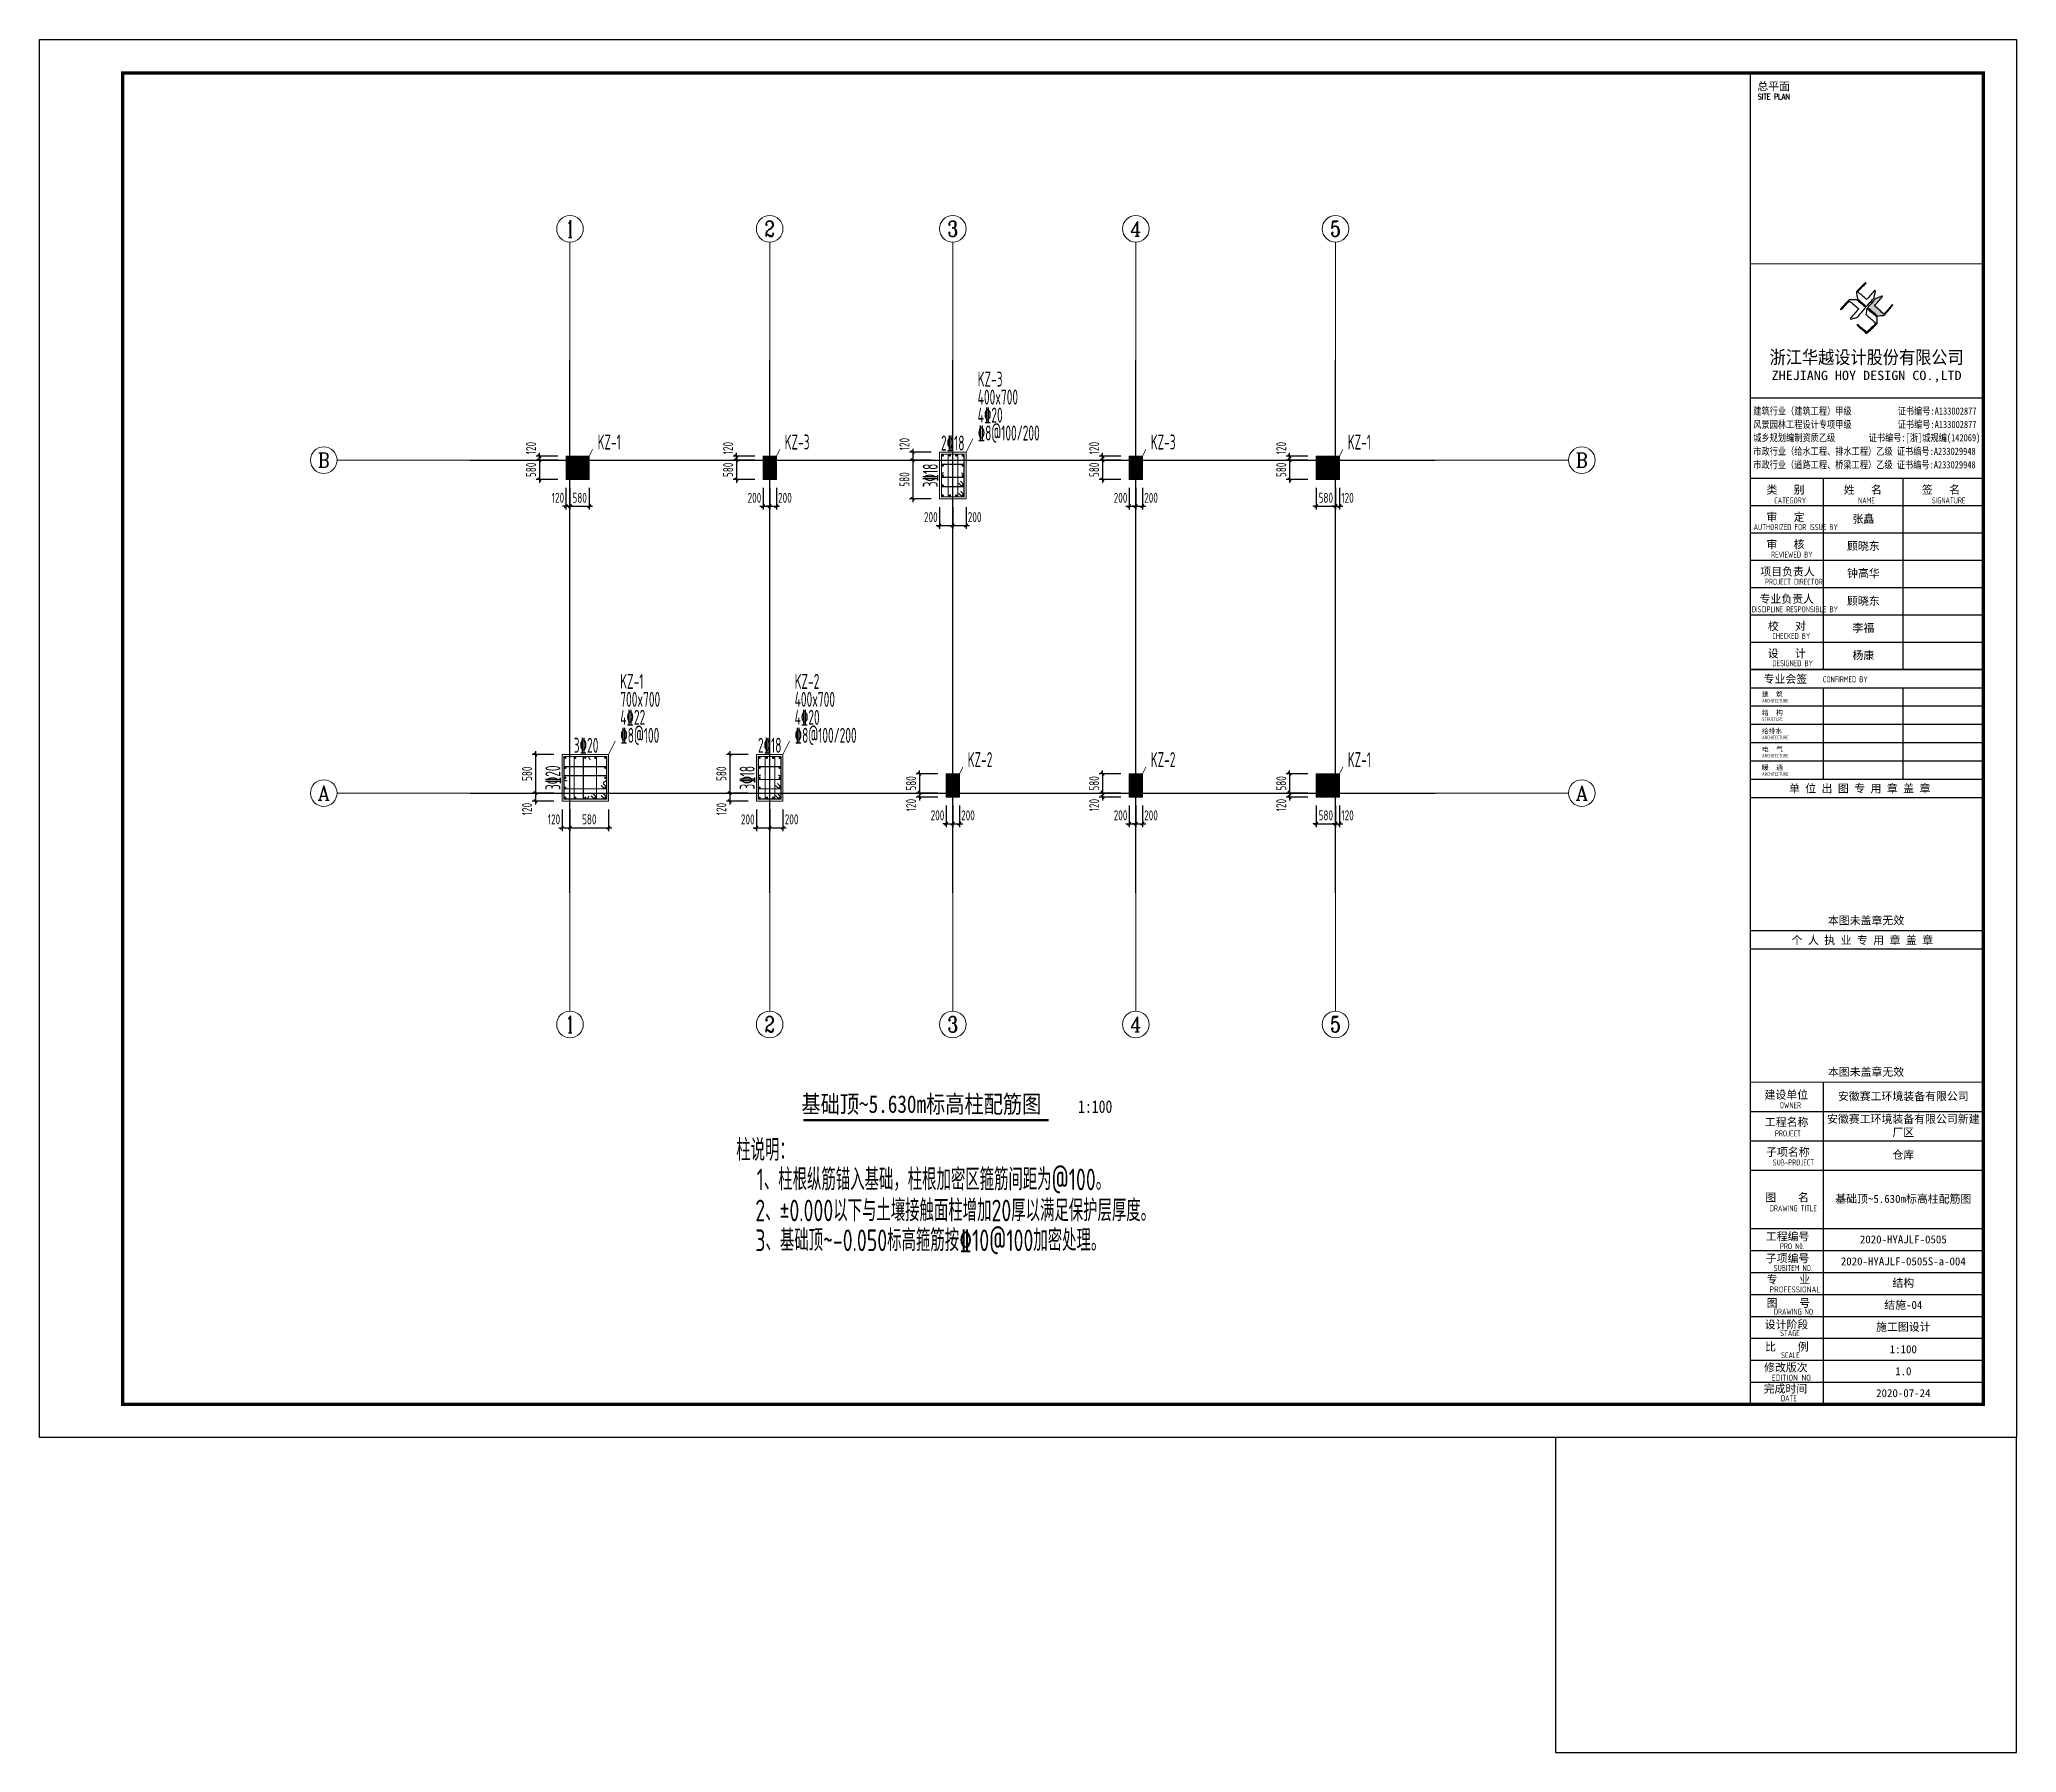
# Model space of a CAD drawing. Extents: x 1885024 to 3341100, y 16453725 to 19955423.
# Drawn here: x 3164089 to 3223489, y 18708801 to 18760258 of the extents above; entities that cross this region are included whole.
import ezdxf
from ezdxf.enums import TextEntityAlignment as Align

# ---------------------------------------------------------------- set-up
doc = ezdxf.new("R2010")
doc.units = 0
doc.header["$LTSCALE"] = 1000
doc.header["$MEASUREMENT"] = 0
doc.layers.get('Defpoints').update_dxf_attribs({"color": 250})
for name, color, linetype in [('AXIS', 3, 'Continuous'), ('AXIS_TEXT', 7, 'Continuous'), ('DIM_SYMB', 165, 'Continuous'), ('PUB_TITLE', 4, 'Continuous'), ('TK', 4, 'Continuous'), ('轴线__尺寸数字', 253, 'Continuous')]:
    doc.layers.add(name, color=color, linetype=linetype)
for name, color, linetype, lineweight in [('COLU', 7, 'Continuous', 0), ('COLU_DIM', 3, 'Continuous', 0), ('COLU_HATCH', 251, 'Continuous', 0), ('DIM', 3, 'Continuous', 0), ('柱原位标注', 7, 'Continuous', 18), ('柱平法箍筋', 14, 'Continuous', 35), ('柱平法纵筋', 14, 'Continuous', 25), ('柱集中标注', 2, 'Continuous', 18)]:
    doc.layers.add(name, color=color, linetype=linetype, lineweight=lineweight)
doc.styles.add('-宋体', font='', dxfattribs={"width": 0.8})
doc.styles.add('_TCH_AXIS', font='COMPLEX', dxfattribs={"bigfont": 'GBCBIG'})
doc.styles.add('COMPLEX', font='COMPLEX')
doc.styles.add('FromPkpm', font='Pkpmeng', dxfattribs={"width": 0.7, "bigfont": 'hztxt'})
doc.styles.add('HT', font='simhei.ttf', dxfattribs={"width": 0.7})
doc.styles.add('ROMANS', font='romans', dxfattribs={"width": 0.65, "height": 231.275})
doc.styles.add('TSSD_Dimension', font='tssdeng.shx', dxfattribs={"width": 0.7, "bigfont": 'hztxt.shx'})
doc.styles.add('TSSD_REIN', font='tssdeng.shx', dxfattribs={"width": 0.7, "bigfont": 'tssdchn.shx'})
doc.styles.add('图签宋体', font='', dxfattribs={"height": 300})
doc.styles.add('图签黑体', font='simhei.ttf', dxfattribs={"height": 550})
doc.styles.add('宋体', font='', dxfattribs={"width": 0.8})
doc.styles.get('-宋体').set_extended_font_data('SimSun')
doc.styles.get('图签宋体').set_extended_font_data('NSimSun')
doc.styles.get('宋体').set_extended_font_data('SimSun')
doc.dimstyles.new('TSSD_100_100', dxfattribs={"dimtxt": 300, "dimasz": 100, "dimexe": 100, "dimexo": 250, "dimgap": 100, "dimtad": 1, "dimdec": 0, "dimzin": 0, "dimdsep": 46, "dimtxsty": 'TSSD_Dimension', "dimblk": 'ARCHTICK', "dimblk1": 'ARCHTICK', "dimblk2": 'ARCHTICK', "dimcen": 0, "dimdle": 100, "dimclrt": 7, "dimadec": 0, "dimazin": 0, "dimtfac": 1, "dimtdec": 0, "dimtix": 1, "dimtmove": 2, "dimatfit": 3, "dimfxl": 0, "dimtolj": 1, "dimtzin": 0, "dimarcsym": 0})
doc.dimstyles.new('TSSD_50_100', dxfattribs={"dimtxt": 300, "dimasz": 100, "dimexe": 100, "dimexo": 250, "dimgap": 100, "dimtad": 1, "dimdec": 0, "dimlfac": 0.5, "dimzin": 0, "dimdsep": 46, "dimtxsty": 'TSSD_Dimension', "dimblk": 'ARCHTICK', "dimblk1": 'ARCHTICK', "dimblk2": 'ARCHTICK', "dimcen": 0, "dimdle": 100, "dimclrt": 7, "dimadec": 0, "dimazin": 0, "dimtfac": 1, "dimtdec": 0, "dimtix": 1, "dimtmove": 2, "dimatfit": 3, "dimfxl": 0, "dimtolj": 1, "dimtzin": 0, "dimarcsym": 0})

msp = doc.modelspace()

# ---------------------------------------------------------------- texts
at = {"layer": 'DIM_SYMB', "color": 4, "style": '宋体', "width": 0.8}
for s, height, p in [('基础顶~5.630m标高柱配筋图', 528.692, (3186981.3, 18728014.6)), ('1:100', 377.64, (3195294.9, 18728014.6))]:
    msp.add_text(s, height=height, dxfattribs=at).set_placement(p)
at = {"layer": '柱原位标注', "lineweight": 25, "style": 'FromPkpm', "width": 0.58}
for s, rotation, p in [('2\x8418', 0.000002, (3191527.3, 18747912.1)), ('3\x8418', 90, (3191077.3, 18747162.1)), ('3\x8420', 0.000005, (3180511.3, 18738832.1)), ('3\x8420', 90, (3179737.3, 18738082.1)), ('3\x8418', 90, (3185577.3, 18738082.1))]:
    msp.add_text(s, height=450, rotation=rotation, dxfattribs=at).set_placement(p, align=Align.CENTER)
msp.add_text('2\x8418', height=450, dxfattribs=at).set_placement((3186027.3, 18738832.1), align=Align.CENTER)
at = {"layer": '柱集中标注', "lineweight": 25, "style": 'FromPkpm', "width": 0.58}
for s, p in [('KZ-3', (3192277.3, 18749832.1)), ('400x700', (3192277.3, 18749292.1)), ('4\x8420', (3192277.3, 18748752.1)), ('\x848@100/200', (3192277.3, 18748212.1)), ('KZ-1', (3180857.3, 18747942.1)), ('KZ-3', (3186477.3, 18747942.1)), ('KZ-3', (3197477.3, 18747942.1)), ('KZ-1', (3203397.3, 18747942.1)), ('KZ-1', (3181537.3, 18740752.1)), ('KZ-2', (3186777.3, 18740752.1)), ('700x700', (3181537.3, 18740212.1)), ('4\x8422', (3181537.3, 18739672.1)), ('400x700', (3186777.3, 18740212.1)), ('4\x8420', (3186777.3, 18739672.1)), ('\x848@100', (3181537.3, 18739132.1)), ('\x848@100/200', (3186777.3, 18739132.1)), ('KZ-2', (3191977.3, 18738402.1)), ('KZ-2', (3197477.3, 18738402.1)), ('KZ-1', (3203397.3, 18738402.1))]:
    msp.add_text(s, height=450, dxfattribs=at).set_placement(p)
at = {"layer": '轴线__尺寸数字', "color": 2, "style": 'TSSD_REIN', "width": 0.7}
for s, p in [('柱说明：', (3185022.5, 18726574)), ('1、柱根纵筋锚入基础，柱根加密区箍筋间距为@100。', (3185635.1, 18725690.4)), ('2、%%P0.000以下与土壤接触面柱增加20厚以满足保护层厚度。', (3185595.7, 18724757.8)), ('3、基础顶~-0.050标高箍筋按\x8410@100加密处理。', (3185595.7, 18723861.6))]:
    msp.add_text(s, height=650, dxfattribs=at).set_placement(p)

# ---------------------------------------------------------------- blocks, each defined once
blk = doc.blocks.new('A$C053D6479')
at = {"layer": 'PUB_TITLE'}
h = blk.add_hatch(color=256, dxfattribs=at)
h.dxf.hatch_style = 1
edge = h.paths.add_edge_path()
edge.add_spline(control_points=[(1026, 827), (1105, 920), (1188, 1008), (1266, 1102)], knot_values=[13, 13, 13, 13, 14, 14, 14, 14], degree=3, periodic=0)
edge.add_spline(control_points=[(1266, 1102), (1258, 1111), (1249, 1119), (1239, 1116)], knot_values=[12, 12, 12, 12, 13, 13, 13, 13], degree=3, periodic=0)
edge.add_spline(control_points=[(1239, 1116), (1210, 1107), (1179, 1092), (1144, 1077)], knot_values=[11, 11, 11, 11, 12, 12, 12, 12], degree=3, periodic=0)
edge.add_spline(control_points=[(1144, 1077), (1109, 1063), (1069, 1053), (1047, 1038)], knot_values=[10, 10, 10, 10, 11, 11, 11, 11], degree=3, periodic=0)
edge.add_spline(control_points=[(1047, 1038), (1028, 1026), (1007, 992), (991, 972)], knot_values=[9, 9, 9, 9, 10, 10, 10, 10], degree=3, periodic=0)
edge.add_spline(control_points=[(991, 972), (942, 913), (899, 868), (849, 810)], knot_values=[8, 8, 8, 8, 9, 9, 9, 9], degree=3, periodic=0)
edge.add_spline(control_points=[(849, 810), (842, 801), (822, 776), (822, 775)], knot_values=[7, 7, 7, 7, 8, 8, 8, 8], degree=3, periodic=0)
edge.add_spline(control_points=[(822, 775), (823, 771), (848, 752), (859, 744)], knot_values=[6, 6, 6, 6, 7, 7, 7, 7], degree=3, periodic=0)
edge.add_spline(control_points=[(859, 744), (949, 670), (1035, 592), (1122, 521)], knot_values=[5, 5, 5, 5, 6, 6, 6, 6], degree=3, periodic=0)
edge.add_spline(control_points=[(1122, 521), (1153, 527), (1185, 530), (1217, 533)], knot_values=[4, 4, 4, 4, 5, 5, 5, 5], degree=3, periodic=0)
edge.add_spline(control_points=[(1217, 533), (1246, 535), (1293, 532), (1316, 542)], knot_values=[3, 3, 3, 3, 4, 4, 4, 4], degree=3, periodic=0)
edge.add_spline(control_points=[(1316, 542), (1327, 547), (1338, 565), (1349, 579)], knot_values=[2, 2, 2, 2, 3, 3, 3, 3], degree=3, periodic=0)
edge.add_spline(control_points=[(1349, 579), (1423, 670), (1507, 759), (1572, 848)], knot_values=[1, 1, 1, 1, 2, 2, 2, 2], degree=3, periodic=0)
edge.add_spline(control_points=[(1572, 848), (1564, 852), (1561, 861), (1551, 862)], knot_values=[0, 0, 0, 0, 1, 1, 1, 1], degree=3, periodic=0)
edge.add_spline(control_points=[(1551, 862), (1469, 769), (1393, 671), (1310, 579)], knot_values=[15, 15, 15, 15, 16, 16, 16, 16], degree=3, periodic=0)
edge.add_spline(control_points=[(1310, 579), (1216, 662), (1118, 742), (1026, 827)], knot_values=[14, 14, 14, 14, 15, 15, 15, 15], degree=3, periodic=0)
at = {"layer": 'TK'}
for points, knots in [([(1031, 1298), (1066, 1286), (1054, 1262), (1045, 1224), (1036, 1188), (1031, 1158), (1024, 1121), (1020, 1104), (1017, 1085), (1012, 1071), (1004, 1052), (976, 1026), (956, 1003), (906, 946), (866, 899), (814, 839), (806, 829), (789, 806), (787, 806), (777, 804), (728, 856), (719, 864), (651, 922), (580, 978), (514, 1036), (509, 1106), (488, 1176), (479, 1247), (570, 1343), (663, 1436), (758, 1526), (764, 1523), (768, 1518), (774, 1515), (693, 1422), (599, 1343), (520, 1249), (607, 1171), (698, 1096), (789, 1021), (874, 1109), (950, 1206), (1031, 1298)], [0, 0, 0, 0, 1, 1, 1, 2, 2, 2, 3, 3, 3, 4, 4, 4, 5, 5, 5, 6, 6, 6, 7, 7, 7, 8, 8, 8, 9, 9, 9, 10, 10, 10, 11, 11, 11, 12, 12, 12, 13, 13, 13, 14, 14, 14, 14]), ([(555, 949), (624, 891), (699, 833), (760, 773), (689, 691), (614, 604), (539, 517), (529, 505), (516, 487), (506, 482), (492, 475), (469, 472), (452, 467), (416, 456), (383, 448), (342, 438), (323, 433), (297, 422), (293, 440), (291, 452), (313, 470), (322, 480), (400, 566), (477, 652), (553, 736), (460, 815), (366, 894), (270, 970), (183, 883), (101, 791), (16, 703), (-18, 714), (9, 735), (28, 755), (103, 838), (192, 930), (266, 1005), (319, 1009), (387, 1005), (442, 1007), (456, 1008), (472, 1011), (485, 1007), (507, 1000), (534, 967), (555, 949)], [0, 0, 0, 0, 1, 1, 1, 2, 2, 2, 3, 3, 3, 4, 4, 4, 5, 5, 5, 6, 6, 6, 7, 7, 7, 8, 8, 8, 9, 9, 9, 10, 10, 10, 11, 11, 11, 12, 12, 12, 13, 13, 13, 14, 14, 14, 15, 15, 15, 15]), ([(1097, 490), (1100, 425), (1106, 361), (1107, 294), (1018, 207), (925, 121), (830, 33), (818, 21), (800, 0), (787, 0), (768, -1), (725, 49), (712, 60), (662, 103), (616, 143), (568, 186), (545, 207), (518, 224), (499, 250), (501, 259), (511, 261), (516, 267), (609, 192), (696, 111), (785, 33), (883, 118), (977, 208), (1070, 298), (992, 373), (892, 456), (803, 534), (791, 544), (768, 561), (766, 569), (761, 588), (776, 634), (780, 655), (785, 690), (788, 721), (795, 746), (897, 661), (998, 576), (1097, 490)], [0, 0, 0, 0, 1, 1, 1, 2, 2, 2, 3, 3, 3, 4, 4, 4, 5, 5, 5, 6, 6, 6, 7, 7, 7, 8, 8, 8, 9, 9, 9, 10, 10, 10, 11, 11, 11, 12, 12, 12, 13, 13, 13, 14, 14, 14, 14]), ([(1551, 862), (1561, 861), (1564, 852), (1572, 848), (1507, 759), (1423, 670), (1349, 579), (1338, 565), (1327, 547), (1316, 542), (1293, 532), (1246, 535), (1217, 533), (1185, 530), (1153, 527), (1122, 521), (1035, 592), (949, 670), (859, 744), (848, 752), (823, 771), (822, 775), (822, 776), (842, 801), (849, 810), (899, 868), (942, 913), (991, 972), (1007, 992), (1028, 1026), (1047, 1038), (1069, 1053), (1109, 1063), (1144, 1077), (1179, 1092), (1210, 1107), (1239, 1116), (1249, 1119), (1258, 1111), (1266, 1102), (1188, 1008), (1105, 920), (1026, 827), (1118, 742), (1216, 662), (1310, 579), (1393, 671), (1469, 769), (1551, 862)], [0, 0, 0, 0, 1, 1, 1, 2, 2, 2, 3, 3, 3, 4, 4, 4, 5, 5, 5, 6, 6, 6, 7, 7, 7, 8, 8, 8, 9, 9, 9, 10, 10, 10, 11, 11, 11, 12, 12, 12, 13, 13, 13, 14, 14, 14, 15, 15, 15, 16, 16, 16, 16])]:
    blk.add_open_spline(points, degree=3, knots=knots, dxfattribs=at)
blk = doc.blocks.new('GeYuanFrame_34003826', base_point=(18.76, 4.34))
at = {"layer": 'PUB_TITLE'}
for points in [[(554.76, 235.14), (554.76, 292.54)], [(578.76, 235.14), (578.76, 292.54)], [(554.76, 202.14), (554.76, 229.64)], [(578.76, 202.14), (578.76, 229.64)], [(554.76, 14.34), (554.76, 111.14)]]:
    blk.add_lwpolyline(points, dxfattribs=at)
at = {"layer": 'TK'}
for p, q in [((43.76, 414.34), (602.76, 414.34)), ((532.76, 316.74), (602.76, 316.74)), ((532.76, 284.34), (602.76, 284.34)), ((532.76, 276.14), (602.76, 276.14)), ((532.76, 267.94), (602.76, 267.94)), ((532.76, 259.74), (602.76, 259.74)), ((532.76, 251.54), (602.76, 251.54)), ((532.76, 243.34), (602.76, 243.34)), ((532.76, 235.14), (602.76, 235.14)), ((532.76, 235.14), (602.76, 235.14)), ((532.76, 102.34), (602.76, 102.34)), ((532.76, 93.54), (602.76, 93.54)), ((532.76, 84.74), (554.76, 84.74)), ((532.76, 84.74), (602.76, 84.74)), ((532.76, 67.18), (602.76, 67.18)), ((532.76, 67.14), (602.76, 67.14)), ((532.76, 60.58), (602.76, 60.58)), ((532.76, 53.98), (602.76, 53.98)), ((532.76, 47.38), (602.76, 47.38)), ((532.76, 40.78), (602.76, 40.78)), ((532.76, 34.18), (602.76, 34.18)), ((532.76, 27.58), (602.76, 27.58)), ((532.76, 20.98), (602.76, 20.98)), ((532.76, 14.34), (602.76, 14.34))]:
    blk.add_line(p, q, dxfattribs=at)
for points in [[(18.76, 424.34), (612.76, 424.34), (612.76, 4.34), (18.76, 4.34), (18.76, 424.34)], [(532.76, 292.54), (602.76, 292.54)], [(532.76, 235.14), (602.76, 235.14)], [(532.76, 229.64), (602.76, 229.64)], [(532.76, 224.14), (602.76, 224.14)], [(532.76, 218.64), (602.76, 218.64)], [(532.76, 213.14), (602.76, 213.14)], [(532.76, 207.64), (602.76, 207.64)], [(532.76, 202.14), (602.76, 202.14)], [(532.76, 196.64), (602.76, 196.64)], [(532.76, 151.14), (602.76, 151.14)]]:
    blk.add_lwpolyline(points, dxfattribs=at)
at = {"layer": 'TK', "const_width": 1}
blk.add_lwpolyline([(602.76, 414.34), (43.76, 414.34), (43.76, 14.34), (602.76, 14.34)], close=True, dxfattribs=at)
at = {"layer": 'TK'}
for points, const_width in [([(532.76, 414.34), (532.76, 14.34)], 0.4), ([(532.76, 356.95), (602.76, 356.95)], 0.35), ([(532.76, 292.54), (602.76, 292.54)], 0.35), ([(532.76, 292.54), (602.76, 292.54)], 0.35), ([(532.76, 235.14), (602.76, 235.14)], 0.35), ([(532.76, 202.14), (602.76, 202.14)], 0.35), ([(532.76, 156.64), (602.76, 156.64)], 0.35), ([(532.76, 111.14), (602.76, 111.14)], 0.35), ([(532.76, 67.18), (602.76, 67.18)], 0.35)]:
    blk.add_lwpolyline(points, dxfattribs=dict(at, const_width=const_width))
at = {"layer": 'PUB_TITLE', "xscale": 0.01000000000021828, "yscale": 0.01000000000021828, "zscale": 0.01}
blk.add_blockref('A$C053D6479', (559.86, 336.08), dxfattribs=at)
at = {"layer": 'TK', "style": '图签宋体'}
for s, height, p in [('总平面', 2.4, (534.9, 409.1)), ('类   别', 2.4, (537.65, 287.9)), ('姓   名', 2.4, (560.87, 287.9)), ('签   名', 2.4, (584.35, 287.9)), ('审   定', 2.4, (537.65, 279.7)), ('审   核', 2.4, (537.65, 271.5)), ('项目负责人', 2.4, (535.8, 263.3)), ('专业负责人', 2.4, (535.56, 255.1)), ('校   对', 2.4, (538.06, 246.9)), ('设   计', 2.4, (538.03, 238.7)), ('专业会签', 2.4, (536.79, 231.05)), ('建  筑', 1.44, (536.28, 226.92)), ('结  构', 1.44, (536.28, 221.42)), ('给排水', 1.44, (536.28, 215.92)), ('电  气', 1.44, (536.28, 210.42)), ('暖  通', 1.44, (536.28, 204.92)), ('单 位 出 图 专 用 章 盖 章', 2.4, (544.39, 198.16)), ('本图未盖章无效', 2.4, (556.1, 158.51)), ('个 人 执 业 专 用 章 盖 章', 2.4, (545.19, 152.58)), ('本图未盖章无效', 2.4, (556.1, 113.01)), ('建设单位', 2.4, (537.06, 106.14)), ('工程名称', 2.4, (537.14, 97.93)), ('子项名称', 2.4, (537.52, 88.95)), ('图    名', 2.4, (537.3, 75.3)), ('工程编号', 2.4, (537.44, 63.58)), ('子项编号', 2.4, (537.44, 57)), ('专    业', 2.4, (537.68, 50.69)), ('图    号', 2.4, (537.69, 43.58)), ('设计阶段', 2.4, (537.12, 37.12)), ('比    例', 2.4, (537.26, 30.44)), ('修改版次', 2.4, (536.91, 24.22)), ('完成时间', 2.4, (536.79, 17.83))]:
    blk.add_text(s, height=height, dxfattribs=at).set_placement(p)
at = {"layer": 'TK'}
for s, height, style, width, p in [('SITE PLAN', 1.697, 'ROMANS', 0.76, (535.02, 406.31)), ('建筑行业（建筑工程）甲级           证书编号:A133002877', 2.2, '-宋体', 0.8, (533.67, 311.64)), ('风景园林工程设计专项甲级           证书编号:A133002877', 2.2, '-宋体', 0.8, (533.67, 307.62)), ('城乡规划编制资质乙级        证书编号:[浙]城规编(142069)', 2.2, '-宋体', 0.8, (533.67, 303.63)), ('市政行业（给水工程、排水工程）乙级 证书编号:A233029948', 2.2, '-宋体', 0.8, (533.67, 299.55)), ('市政行业（道路工程、桥梁工程）乙级 证书编号:A233029948', 2.2, '-宋体', 0.8, (533.67, 295.5)), ('CATEGORY', 1.8, 'TSSD_REIN', 0.7, (539.99, 284.98)), ('NAME', 1.8, 'TSSD_REIN', 0.7, (565.18, 284.98)), ('SIGNATURE', 1.8, 'TSSD_REIN', 0.7, (587.34, 284.98)), ('AUTHORIZED FOR ISSUE BY', 1.8, 'TSSD_REIN', 0.7, (533.79, 276.98)), ('REVIEWED BY', 1.8, 'TSSD_REIN', 0.7, (539.03, 268.72)), ('PROJECT DIRECTOR', 1.8, 'TSSD_REIN', 0.7, (537.22, 260.55)), ('DISCIPLINE RESPONSIBLE BY', 1.8, 'TSSD_REIN', 0.7, (533.25, 252.28)), ('CHECKED BY', 1.8, 'TSSD_REIN', 0.7, (539.42, 244.25)), ('DESIGNED BY', 1.8, 'TSSD_REIN', 0.7, (539.43, 236.08)), ('CONFIRMED BY', 1.8, 'TSSD_REIN', 0.7, (554.61, 231.23)), ('ARCHITECTURE', 1.08, 'TSSD_REIN', 0.7, (536.32, 225.15)), ('STRUCTURE', 1.08, 'TSSD_REIN', 0.7, (536.32, 219.65)), ('ARCHITECTURE', 1.08, 'TSSD_REIN', 0.7, (536.32, 214.15)), ('ARCHITECTURE', 1.08, 'TSSD_REIN', 0.7, (536.32, 208.65)), ('ARCHITECTURE', 1.08, 'TSSD_REIN', 0.7, (536.32, 203.15)), ('OWNER', 1.8, 'TSSD_REIN', 0.7, (541.65, 103.29)), ('PROJECT', 1.8, 'TSSD_REIN', 0.7, (540.19, 94.83)), ('SUB-PROJECT', 1.8, 'TSSD_REIN', 0.7, (539.53, 86.11)), ('DRAWING TITLE', 1.8, 'TSSD_REIN', 0.7, (538.64, 72.34)), ('PRO N0.', 1.8, 'TSSD_REIN', 0.7, (541.68, 60.96)), ('SUBITEM NO.', 1.8, 'TSSD_REIN', 0.7, (539.82, 54.39)), ('PROFESSIONAL', 1.8, 'TSSD_REIN', 0.8, (538.55, 47.95)), ('DRAWING NO.', 1.8, 'TSSD_REIN', 0.7, (539.86, 41.26)), ('STAGE', 1.8, 'TSSD_REIN', 0.7, (541.76, 34.84)), ('SCALE', 1.8, 'TSSD_REIN', 0.7, (542.05, 28.23)), ('EDITION NO.', 1.8, 'TSSD_REIN', 0.8, (539.2, 21.45)), ('DATE', 1.8, 'TSSD_REIN', 0.7, (542, 15.26))]:
    blk.add_text(s, height=height, dxfattribs=dict(at, style=style, width=width)).set_placement(p)
for s, height, style, width, p in [('浙江华越设计股份有限公司', 3.96, 'HT', 0.9, (567.74, 328.97)), ('ZHEJIANG HOY DESIGN CO.,LTD', 2.8, '图签黑体', 1.11, (567.73, 323.1))]:
    blk.add_text(s, height=height, dxfattribs=dict(at, style=style, width=width)).set_placement(p, align=Align.MIDDLE)
at = {"layer": 'TK', "char_height": 2.4, "attachment_point": 5, "style": '图签宋体'}
for s, insert, width in [('张矗', (566.76, 280.21), 24), ('顾晓东', (566.76, 272.04), 24), ('钟高华', (566.76, 263.84), 24), ('顾晓东', (566.76, 255.57), 24), ('李福', (566.76, 247.44), 24), ('杨康', (566.76, 239.24), 24), ('安徽赛工环境装备有限公司', (578.76, 106.74), 48), ('安徽赛工环境装备有限公司新建厂区', (578.76, 97.94), 48), ('仓库', (578.76, 89.14), 48), ('基础顶~5.630m标高柱配筋图', (578.76, 75.94), 48), ('2020-HYAJLF-0505', (578.76, 63.88), 48), ('2020-HYAJLF-0505S-a-004', (578.76, 57.28), 48), ('结构', (578.76, 50.68), 48), ('结施-04', (578.76, 44.08), 48), ('施工图设计', (578.76, 37.48), 48), ('1:100', (578.76, 30.88), 48), ('1.0', (578.76, 24.28), 48), ('2020-07-24', (578.76, 17.69), 48)]:
    blk.add_mtext(s, dxfattribs=dict(at, insert=insert, width=width))
blk = doc.blocks.new('_AXISO')
blk.add_circle((0, 0), 0.5)
at = {"layer": 'AXIS_TEXT', "style": 'COMPLEX', "width": 1.041667}
blk.add_attdef('A', text='', height=0.56, dxfattribs=at).set_placement((-0.25, -0.28), (0.25, -0.28), align=Align.FIT)
blk = doc.blocks.new('_ArchTick')
at = {"color": 0, "linetype": 'ByBlock', "const_width": 0.4}
blk.add_lwpolyline([(-0.5, -0.5), (0.5, 0.5)], dxfattribs=at)
blk = doc.blocks.new('*D24')
at = {"layer": 'COLU_DIM', "color": 0, "lineweight": -2}
for p, q in [((3179907, 18746792), (3179907, 18746142)), ((3180027, 18746792), (3180027, 18746142)), ((3179907, 18746242), (3179807, 18746242)), ((3179907, 18746242), (3180027, 18746242)), ((3180027, 18746242), (3180127, 18746242))]:
    blk.add_line(p, q, dxfattribs=at)
at = {"layer": 'Defpoints', "color": 0}
for p in [(3179907, 18747042), (3180027, 18747042), (3180027, 18746242)]:
    blk.add_point(p, dxfattribs=at)
at = {"layer": 'COLU_DIM', "color": 0, "lineweight": -2, "xscale": 100, "yscale": 100, "zscale": 100}
blk.add_blockref('_ArchTick', (3179907, 18746242), dxfattribs=at)
at = {"layer": 'COLU_DIM', "color": 0, "lineweight": -2, "xscale": 100, "yscale": 100, "zscale": 100, "rotation": 180}
blk.add_blockref('_ArchTick', (3180027, 18746242), dxfattribs=at)
at = {"layer": 'COLU_DIM', "color": 7, "insert": (3179665, 18746492), "char_height": 300, "attachment_point": 5, "style": 'TSSD_Dimension'}
blk.add_mtext('\\A1;120', dxfattribs=at)
blk = doc.blocks.new('*D25')
at = {"layer": 'COLU_DIM', "color": 0, "lineweight": -2}
for p, q in [((3180027, 18746792), (3180027, 18746142)), ((3180607, 18746792), (3180607, 18746142)), ((3180027, 18746242), (3179927, 18746242)), ((3180027, 18746242), (3180607, 18746242)), ((3180607, 18746242), (3180707, 18746242))]:
    blk.add_line(p, q, dxfattribs=at)
at = {"layer": 'Defpoints', "color": 0}
for p in [(3180027, 18747042), (3180607, 18747042), (3180607, 18746242)]:
    blk.add_point(p, dxfattribs=at)
at = {"layer": 'COLU_DIM', "color": 0, "lineweight": -2, "xscale": 100, "yscale": 100, "zscale": 100}
blk.add_blockref('_ArchTick', (3180027, 18746242), dxfattribs=at)
at = {"layer": 'COLU_DIM', "color": 0, "lineweight": -2, "xscale": 100, "yscale": 100, "zscale": 100, "rotation": 180}
blk.add_blockref('_ArchTick', (3180607, 18746242), dxfattribs=at)
at = {"layer": 'COLU_DIM', "color": 7, "insert": (3180317, 18746492), "char_height": 300, "attachment_point": 5, "style": 'TSSD_Dimension'}
blk.add_mtext('\\A1;580', dxfattribs=at)
blk = doc.blocks.new('*D26')
at = {"layer": 'COLU_DIM', "color": 0, "lineweight": -2}
for p, q in [((3179107, 18747742), (3179107, 18747842)), ((3179657, 18747742), (3179007, 18747742)), ((3179657, 18747622), (3179007, 18747622)), ((3179107, 18747742), (3179107, 18747622)), ((3179107, 18747622), (3179107, 18747522))]:
    blk.add_line(p, q, dxfattribs=at)
at = {"layer": 'Defpoints', "color": 0}
for p in [(3179107, 18747622), (3179907, 18747742), (3179907, 18747622)]:
    blk.add_point(p, dxfattribs=at)
at = {"layer": 'COLU_DIM', "color": 0, "lineweight": -2, "xscale": 100, "yscale": 100, "zscale": 100}
for p, rotation in [((3179107, 18747742), 270), ((3179107, 18747622), 90)]:
    blk.add_blockref('_ArchTick', p, dxfattribs=dict(at, rotation=rotation))
at = {"layer": 'COLU_DIM', "color": 7, "insert": (3178857, 18747984), "char_height": 300, "attachment_point": 5, "rotation": 90, "style": 'TSSD_Dimension'}
blk.add_mtext('\\A1;120', dxfattribs=at)
blk = doc.blocks.new('*D27')
at = {"layer": 'COLU_DIM', "color": 0, "lineweight": -2}
for p, q in [((3179657, 18747622), (3179007, 18747622)), ((3179107, 18747622), (3179107, 18747722)), ((3179107, 18747622), (3179107, 18747042)), ((3179657, 18747042), (3179007, 18747042)), ((3179107, 18747042), (3179107, 18746942))]:
    blk.add_line(p, q, dxfattribs=at)
at = {"layer": 'Defpoints', "color": 0}
for p in [(3179907, 18747622), (3179107, 18747042), (3179907, 18747042)]:
    blk.add_point(p, dxfattribs=at)
at = {"layer": 'COLU_DIM', "color": 0, "lineweight": -2, "xscale": 100, "yscale": 100, "zscale": 100}
for p, rotation in [((3179107, 18747622), 270), ((3179107, 18747042), 90)]:
    blk.add_blockref('_ArchTick', p, dxfattribs=dict(at, rotation=rotation))
at = {"layer": 'COLU_DIM', "color": 7, "insert": (3178857, 18747332), "char_height": 300, "attachment_point": 5, "rotation": 90, "style": 'TSSD_Dimension'}
blk.add_mtext('\\A1;580', dxfattribs=at)
blk = doc.blocks.new('*D28')
at = {"layer": 'COLU_DIM', "color": 0, "lineweight": -2}
for p, q in [((3185827, 18746792), (3185827, 18746142)), ((3186027, 18746792), (3186027, 18746142)), ((3185727, 18746242), (3186127, 18746242))]:
    blk.add_line(p, q, dxfattribs=at)
at = {"layer": 'Defpoints', "color": 0}
for p in [(3185827, 18747042), (3186027, 18747042), (3186027, 18746242)]:
    blk.add_point(p, dxfattribs=at)
at = {"layer": 'COLU_DIM', "color": 0, "lineweight": -2, "xscale": 100, "yscale": 100, "zscale": 100, "rotation": 180}
blk.add_blockref('_ArchTick', (3185827, 18746242), dxfattribs=at)
at = {"layer": 'COLU_DIM', "color": 0, "lineweight": -2, "xscale": 100, "yscale": 100, "zscale": 100}
blk.add_blockref('_ArchTick', (3186027, 18746242), dxfattribs=at)
at = {"layer": 'COLU_DIM', "color": 7, "insert": (3185569, 18746492), "char_height": 300, "attachment_point": 5, "style": 'TSSD_Dimension'}
blk.add_mtext('\\A1;200', dxfattribs=at)
blk = doc.blocks.new('*D29')
at = {"layer": 'COLU_DIM', "color": 0, "lineweight": -2}
for p, q in [((3186027, 18746792), (3186027, 18746142)), ((3186227, 18746792), (3186227, 18746142)), ((3186027, 18746242), (3185927, 18746242)), ((3186027, 18746242), (3186227, 18746242)), ((3186227, 18746242), (3186327, 18746242))]:
    blk.add_line(p, q, dxfattribs=at)
at = {"layer": 'Defpoints', "color": 0}
for p in [(3186027, 18747042), (3186227, 18747042), (3186227, 18746242)]:
    blk.add_point(p, dxfattribs=at)
at = {"layer": 'COLU_DIM', "color": 0, "lineweight": -2, "xscale": 100, "yscale": 100, "zscale": 100}
blk.add_blockref('_ArchTick', (3186027, 18746242), dxfattribs=at)
at = {"layer": 'COLU_DIM', "color": 0, "lineweight": -2, "xscale": 100, "yscale": 100, "zscale": 100, "rotation": 180}
blk.add_blockref('_ArchTick', (3186227, 18746242), dxfattribs=at)
at = {"layer": 'COLU_DIM', "color": 7, "insert": (3186485, 18746492), "char_height": 300, "attachment_point": 5, "style": 'TSSD_Dimension'}
blk.add_mtext('\\A1;200', dxfattribs=at)
blk = doc.blocks.new('*D30')
at = {"layer": 'COLU_DIM', "color": 0, "lineweight": -2}
for p, q in [((3185027, 18747742), (3185027, 18747842)), ((3185577, 18747742), (3184927, 18747742)), ((3185577, 18747622), (3184927, 18747622)), ((3185027, 18747742), (3185027, 18747622)), ((3185027, 18747622), (3185027, 18747522))]:
    blk.add_line(p, q, dxfattribs=at)
at = {"layer": 'Defpoints', "color": 0}
for p in [(3185027, 18747622), (3185827, 18747742), (3185827, 18747622)]:
    blk.add_point(p, dxfattribs=at)
at = {"layer": 'COLU_DIM', "color": 0, "lineweight": -2, "xscale": 100, "yscale": 100, "zscale": 100}
for p, rotation in [((3185027, 18747742), 270), ((3185027, 18747622), 90)]:
    blk.add_blockref('_ArchTick', p, dxfattribs=dict(at, rotation=rotation))
at = {"layer": 'COLU_DIM', "color": 7, "insert": (3184777, 18747984), "char_height": 300, "attachment_point": 5, "rotation": 90, "style": 'TSSD_Dimension'}
blk.add_mtext('\\A1;120', dxfattribs=at)
blk = doc.blocks.new('*D31')
at = {"layer": 'COLU_DIM', "color": 0, "lineweight": -2}
for p, q in [((3185577, 18747622), (3184927, 18747622)), ((3185027, 18747622), (3185027, 18747722)), ((3185027, 18747622), (3185027, 18747042)), ((3185577, 18747042), (3184927, 18747042)), ((3185027, 18747042), (3185027, 18746942))]:
    blk.add_line(p, q, dxfattribs=at)
at = {"layer": 'Defpoints', "color": 0}
for p in [(3185827, 18747622), (3185027, 18747042), (3185827, 18747042)]:
    blk.add_point(p, dxfattribs=at)
at = {"layer": 'COLU_DIM', "color": 0, "lineweight": -2, "xscale": 100, "yscale": 100, "zscale": 100}
for p, rotation in [((3185027, 18747622), 270), ((3185027, 18747042), 90)]:
    blk.add_blockref('_ArchTick', p, dxfattribs=dict(at, rotation=rotation))
at = {"layer": 'COLU_DIM', "color": 7, "insert": (3184777, 18747332), "char_height": 300, "attachment_point": 5, "rotation": 90, "style": 'TSSD_Dimension'}
blk.add_mtext('\\A1;580', dxfattribs=at)
blk = doc.blocks.new('*D32')
at = {"layer": 'COLU_DIM', "color": 0, "lineweight": -2}
for p, q in [((3196827, 18746792), (3196827, 18746142)), ((3197027, 18746792), (3197027, 18746142)), ((3196727, 18746242), (3197127, 18746242))]:
    blk.add_line(p, q, dxfattribs=at)
at = {"layer": 'Defpoints', "color": 0}
for p in [(3196827, 18747042), (3197027, 18747042), (3197027, 18746242)]:
    blk.add_point(p, dxfattribs=at)
at = {"layer": 'COLU_DIM', "color": 0, "lineweight": -2, "xscale": 100, "yscale": 100, "zscale": 100, "rotation": 180}
blk.add_blockref('_ArchTick', (3196827, 18746242), dxfattribs=at)
at = {"layer": 'COLU_DIM', "color": 0, "lineweight": -2, "xscale": 100, "yscale": 100, "zscale": 100}
blk.add_blockref('_ArchTick', (3197027, 18746242), dxfattribs=at)
at = {"layer": 'COLU_DIM', "color": 7, "insert": (3196569, 18746492), "char_height": 300, "attachment_point": 5, "style": 'TSSD_Dimension'}
blk.add_mtext('\\A1;200', dxfattribs=at)
blk = doc.blocks.new('*D33')
at = {"layer": 'COLU_DIM', "color": 0, "lineweight": -2}
for p, q in [((3197027, 18746792), (3197027, 18746142)), ((3197227, 18746792), (3197227, 18746142)), ((3197027, 18746242), (3196927, 18746242)), ((3197027, 18746242), (3197227, 18746242)), ((3197227, 18746242), (3197327, 18746242))]:
    blk.add_line(p, q, dxfattribs=at)
at = {"layer": 'Defpoints', "color": 0}
for p in [(3197027, 18747042), (3197227, 18747042), (3197227, 18746242)]:
    blk.add_point(p, dxfattribs=at)
at = {"layer": 'COLU_DIM', "color": 0, "lineweight": -2, "xscale": 100, "yscale": 100, "zscale": 100}
blk.add_blockref('_ArchTick', (3197027, 18746242), dxfattribs=at)
at = {"layer": 'COLU_DIM', "color": 0, "lineweight": -2, "xscale": 100, "yscale": 100, "zscale": 100, "rotation": 180}
blk.add_blockref('_ArchTick', (3197227, 18746242), dxfattribs=at)
at = {"layer": 'COLU_DIM', "color": 7, "insert": (3197485, 18746492), "char_height": 300, "attachment_point": 5, "style": 'TSSD_Dimension'}
blk.add_mtext('\\A1;200', dxfattribs=at)
blk = doc.blocks.new('*D34')
at = {"layer": 'COLU_DIM', "color": 0, "lineweight": -2}
for p, q in [((3196027, 18747742), (3196027, 18747842)), ((3196577, 18747742), (3195927, 18747742)), ((3196577, 18747622), (3195927, 18747622)), ((3196027, 18747742), (3196027, 18747622)), ((3196027, 18747622), (3196027, 18747522))]:
    blk.add_line(p, q, dxfattribs=at)
at = {"layer": 'Defpoints', "color": 0}
for p in [(3196027, 18747622), (3196827, 18747742), (3196827, 18747622)]:
    blk.add_point(p, dxfattribs=at)
at = {"layer": 'COLU_DIM', "color": 0, "lineweight": -2, "xscale": 100, "yscale": 100, "zscale": 100}
for p, rotation in [((3196027, 18747742), 270), ((3196027, 18747622), 90)]:
    blk.add_blockref('_ArchTick', p, dxfattribs=dict(at, rotation=rotation))
at = {"layer": 'COLU_DIM', "color": 7, "insert": (3195777, 18747984), "char_height": 300, "attachment_point": 5, "rotation": 90, "style": 'TSSD_Dimension'}
blk.add_mtext('\\A1;120', dxfattribs=at)
blk = doc.blocks.new('*D35')
at = {"layer": 'COLU_DIM', "color": 0, "lineweight": -2}
for p, q in [((3196577, 18747622), (3195927, 18747622)), ((3196027, 18747622), (3196027, 18747722)), ((3196027, 18747622), (3196027, 18747042)), ((3196577, 18747042), (3195927, 18747042)), ((3196027, 18747042), (3196027, 18746942))]:
    blk.add_line(p, q, dxfattribs=at)
at = {"layer": 'Defpoints', "color": 0}
for p in [(3196827, 18747622), (3196027, 18747042), (3196827, 18747042)]:
    blk.add_point(p, dxfattribs=at)
at = {"layer": 'COLU_DIM', "color": 0, "lineweight": -2, "xscale": 100, "yscale": 100, "zscale": 100}
for p, rotation in [((3196027, 18747622), 270), ((3196027, 18747042), 90)]:
    blk.add_blockref('_ArchTick', p, dxfattribs=dict(at, rotation=rotation))
at = {"layer": 'COLU_DIM', "color": 7, "insert": (3195777, 18747332), "char_height": 300, "attachment_point": 5, "rotation": 90, "style": 'TSSD_Dimension'}
blk.add_mtext('\\A1;580', dxfattribs=at)
blk = doc.blocks.new('*D36')
at = {"layer": 'COLU_DIM', "color": 0, "lineweight": -2}
for p, q in [((3202447, 18746792), (3202447, 18746142)), ((3203027, 18746792), (3203027, 18746142)), ((3202447, 18746242), (3202347, 18746242)), ((3202447, 18746242), (3203027, 18746242)), ((3203027, 18746242), (3203127, 18746242))]:
    blk.add_line(p, q, dxfattribs=at)
at = {"layer": 'Defpoints', "color": 0}
for p in [(3202447, 18747042), (3203027, 18747042), (3203027, 18746242)]:
    blk.add_point(p, dxfattribs=at)
at = {"layer": 'COLU_DIM', "color": 0, "lineweight": -2, "xscale": 100, "yscale": 100, "zscale": 100}
blk.add_blockref('_ArchTick', (3202447, 18746242), dxfattribs=at)
at = {"layer": 'COLU_DIM', "color": 0, "lineweight": -2, "xscale": 100, "yscale": 100, "zscale": 100, "rotation": 180}
blk.add_blockref('_ArchTick', (3203027, 18746242), dxfattribs=at)
at = {"layer": 'COLU_DIM', "color": 7, "insert": (3202737, 18746492), "char_height": 300, "attachment_point": 5, "style": 'TSSD_Dimension'}
blk.add_mtext('\\A1;580', dxfattribs=at)
blk = doc.blocks.new('*D37')
at = {"layer": 'COLU_DIM', "color": 0, "lineweight": -2}
for p, q in [((3203027, 18746792), (3203027, 18746142)), ((3203147, 18746792), (3203147, 18746142)), ((3203027, 18746242), (3202927, 18746242)), ((3203027, 18746242), (3203147, 18746242)), ((3203147, 18746242), (3203247, 18746242))]:
    blk.add_line(p, q, dxfattribs=at)
at = {"layer": 'Defpoints', "color": 0}
for p in [(3203027, 18747042), (3203147, 18747042), (3203147, 18746242)]:
    blk.add_point(p, dxfattribs=at)
at = {"layer": 'COLU_DIM', "color": 0, "lineweight": -2, "xscale": 100, "yscale": 100, "zscale": 100}
blk.add_blockref('_ArchTick', (3203027, 18746242), dxfattribs=at)
at = {"layer": 'COLU_DIM', "color": 0, "lineweight": -2, "xscale": 100, "yscale": 100, "zscale": 100, "rotation": 180}
blk.add_blockref('_ArchTick', (3203147, 18746242), dxfattribs=at)
at = {"layer": 'COLU_DIM', "color": 7, "insert": (3203389, 18746492), "char_height": 300, "attachment_point": 5, "style": 'TSSD_Dimension'}
blk.add_mtext('\\A1;120', dxfattribs=at)
blk = doc.blocks.new('*D38')
at = {"layer": 'COLU_DIM', "color": 0, "lineweight": -2}
for p, q in [((3201647, 18747742), (3201647, 18747842)), ((3202197, 18747742), (3201547, 18747742)), ((3202197, 18747622), (3201547, 18747622)), ((3201647, 18747742), (3201647, 18747622)), ((3201647, 18747622), (3201647, 18747522))]:
    blk.add_line(p, q, dxfattribs=at)
at = {"layer": 'Defpoints', "color": 0}
for p in [(3201647, 18747622), (3202447, 18747742), (3202447, 18747622)]:
    blk.add_point(p, dxfattribs=at)
at = {"layer": 'COLU_DIM', "color": 0, "lineweight": -2, "xscale": 100, "yscale": 100, "zscale": 100}
for p, rotation in [((3201647, 18747742), 270), ((3201647, 18747622), 90)]:
    blk.add_blockref('_ArchTick', p, dxfattribs=dict(at, rotation=rotation))
at = {"layer": 'COLU_DIM', "color": 7, "insert": (3201397, 18747984), "char_height": 300, "attachment_point": 5, "rotation": 90, "style": 'TSSD_Dimension'}
blk.add_mtext('\\A1;120', dxfattribs=at)
blk = doc.blocks.new('*D39')
at = {"layer": 'COLU_DIM', "color": 0, "lineweight": -2}
for p, q in [((3202197, 18747622), (3201547, 18747622)), ((3201647, 18747622), (3201647, 18747722)), ((3201647, 18747622), (3201647, 18747042)), ((3202197, 18747042), (3201547, 18747042)), ((3201647, 18747042), (3201647, 18746942))]:
    blk.add_line(p, q, dxfattribs=at)
at = {"layer": 'Defpoints', "color": 0}
for p in [(3202447, 18747622), (3201647, 18747042), (3202447, 18747042)]:
    blk.add_point(p, dxfattribs=at)
at = {"layer": 'COLU_DIM', "color": 0, "lineweight": -2, "xscale": 100, "yscale": 100, "zscale": 100}
for p, rotation in [((3201647, 18747622), 270), ((3201647, 18747042), 90)]:
    blk.add_blockref('_ArchTick', p, dxfattribs=dict(at, rotation=rotation))
at = {"layer": 'COLU_DIM', "color": 7, "insert": (3201397, 18747332), "char_height": 300, "attachment_point": 5, "rotation": 90, "style": 'TSSD_Dimension'}
blk.add_mtext('\\A1;580', dxfattribs=at)
blk = doc.blocks.new('*D40')
at = {"layer": 'COLU_DIM', "color": 0, "lineweight": -2}
for p, q in [((3202447, 18737252), (3202447, 18736602)), ((3203027, 18737252), (3203027, 18736602)), ((3202447, 18736702), (3202347, 18736702)), ((3202447, 18736702), (3203027, 18736702)), ((3203027, 18736702), (3203127, 18736702))]:
    blk.add_line(p, q, dxfattribs=at)
at = {"layer": 'Defpoints', "color": 0}
for p in [(3202447, 18737502), (3203027, 18737502), (3203027, 18736702)]:
    blk.add_point(p, dxfattribs=at)
at = {"layer": 'COLU_DIM', "color": 0, "lineweight": -2, "xscale": 100, "yscale": 100, "zscale": 100}
blk.add_blockref('_ArchTick', (3202447, 18736702), dxfattribs=at)
at = {"layer": 'COLU_DIM', "color": 0, "lineweight": -2, "xscale": 100, "yscale": 100, "zscale": 100, "rotation": 180}
blk.add_blockref('_ArchTick', (3203027, 18736702), dxfattribs=at)
at = {"layer": 'COLU_DIM', "color": 7, "insert": (3202737, 18736952), "char_height": 300, "attachment_point": 5, "style": 'TSSD_Dimension'}
blk.add_mtext('\\A1;580', dxfattribs=at)
blk = doc.blocks.new('*D41')
at = {"layer": 'COLU_DIM', "color": 0, "lineweight": -2}
for p, q in [((3203027, 18737252), (3203027, 18736602)), ((3203147, 18737252), (3203147, 18736602)), ((3203027, 18736702), (3202927, 18736702)), ((3203027, 18736702), (3203147, 18736702)), ((3203147, 18736702), (3203247, 18736702))]:
    blk.add_line(p, q, dxfattribs=at)
at = {"layer": 'Defpoints', "color": 0}
for p in [(3203027, 18737502), (3203147, 18737502), (3203147, 18736702)]:
    blk.add_point(p, dxfattribs=at)
at = {"layer": 'COLU_DIM', "color": 0, "lineweight": -2, "xscale": 100, "yscale": 100, "zscale": 100}
blk.add_blockref('_ArchTick', (3203027, 18736702), dxfattribs=at)
at = {"layer": 'COLU_DIM', "color": 0, "lineweight": -2, "xscale": 100, "yscale": 100, "zscale": 100, "rotation": 180}
blk.add_blockref('_ArchTick', (3203147, 18736702), dxfattribs=at)
at = {"layer": 'COLU_DIM', "color": 7, "insert": (3203389, 18736952), "char_height": 300, "attachment_point": 5, "style": 'TSSD_Dimension'}
blk.add_mtext('\\A1;120', dxfattribs=at)
blk = doc.blocks.new('*D42')
at = {"layer": 'COLU_DIM', "color": 0, "lineweight": -2}
for p, q in [((3202197, 18738202), (3201547, 18738202)), ((3201647, 18738202), (3201647, 18738302)), ((3201647, 18738202), (3201647, 18737622)), ((3202197, 18737622), (3201547, 18737622)), ((3201647, 18737622), (3201647, 18737522))]:
    blk.add_line(p, q, dxfattribs=at)
at = {"layer": 'Defpoints', "color": 0}
for p in [(3202447, 18738202), (3201647, 18737622), (3202447, 18737622)]:
    blk.add_point(p, dxfattribs=at)
at = {"layer": 'COLU_DIM', "color": 0, "lineweight": -2, "xscale": 100, "yscale": 100, "zscale": 100}
for p, rotation in [((3201647, 18738202), 270), ((3201647, 18737622), 90)]:
    blk.add_blockref('_ArchTick', p, dxfattribs=dict(at, rotation=rotation))
at = {"layer": 'COLU_DIM', "color": 7, "insert": (3201397, 18737912), "char_height": 300, "attachment_point": 5, "rotation": 90, "style": 'TSSD_Dimension'}
blk.add_mtext('\\A1;580', dxfattribs=at)
blk = doc.blocks.new('*D43')
at = {"layer": 'COLU_DIM', "color": 0, "lineweight": -2}
for p, q in [((3202197, 18737622), (3201547, 18737622)), ((3202197, 18737502), (3201547, 18737502)), ((3201647, 18737622), (3201647, 18737722)), ((3201647, 18737622), (3201647, 18737502)), ((3201647, 18737502), (3201647, 18737402))]:
    blk.add_line(p, q, dxfattribs=at)
at = {"layer": 'Defpoints', "color": 0}
for p in [(3201647, 18737502), (3202447, 18737622), (3202447, 18737502)]:
    blk.add_point(p, dxfattribs=at)
at = {"layer": 'COLU_DIM', "color": 0, "lineweight": -2, "xscale": 100, "yscale": 100, "zscale": 100}
for p, rotation in [((3201647, 18737622), 270), ((3201647, 18737502), 90)]:
    blk.add_blockref('_ArchTick', p, dxfattribs=dict(at, rotation=rotation))
at = {"layer": 'COLU_DIM', "color": 7, "insert": (3201397, 18737260), "char_height": 300, "attachment_point": 5, "rotation": 90, "style": 'TSSD_Dimension'}
blk.add_mtext('\\A1;120', dxfattribs=at)
blk = doc.blocks.new('*D44')
at = {"layer": 'COLU_DIM', "color": 0, "lineweight": -2}
for p, q in [((3196827, 18737252), (3196827, 18736602)), ((3197027, 18737252), (3197027, 18736602)), ((3196727, 18736702), (3197127, 18736702))]:
    blk.add_line(p, q, dxfattribs=at)
at = {"layer": 'Defpoints', "color": 0}
for p in [(3196827, 18737502), (3197027, 18737502), (3197027, 18736702)]:
    blk.add_point(p, dxfattribs=at)
at = {"layer": 'COLU_DIM', "color": 0, "lineweight": -2, "xscale": 100, "yscale": 100, "zscale": 100, "rotation": 180}
blk.add_blockref('_ArchTick', (3196827, 18736702), dxfattribs=at)
at = {"layer": 'COLU_DIM', "color": 0, "lineweight": -2, "xscale": 100, "yscale": 100, "zscale": 100}
blk.add_blockref('_ArchTick', (3197027, 18736702), dxfattribs=at)
at = {"layer": 'COLU_DIM', "color": 7, "insert": (3196569, 18736952), "char_height": 300, "attachment_point": 5, "style": 'TSSD_Dimension'}
blk.add_mtext('\\A1;200', dxfattribs=at)
blk = doc.blocks.new('*D45')
at = {"layer": 'COLU_DIM', "color": 0, "lineweight": -2}
for p, q in [((3197027, 18737252), (3197027, 18736602)), ((3197227, 18737252), (3197227, 18736602)), ((3197027, 18736702), (3196927, 18736702)), ((3197027, 18736702), (3197227, 18736702)), ((3197227, 18736702), (3197327, 18736702))]:
    blk.add_line(p, q, dxfattribs=at)
at = {"layer": 'Defpoints', "color": 0}
for p in [(3197027, 18737502), (3197227, 18737502), (3197227, 18736702)]:
    blk.add_point(p, dxfattribs=at)
at = {"layer": 'COLU_DIM', "color": 0, "lineweight": -2, "xscale": 100, "yscale": 100, "zscale": 100}
blk.add_blockref('_ArchTick', (3197027, 18736702), dxfattribs=at)
at = {"layer": 'COLU_DIM', "color": 0, "lineweight": -2, "xscale": 100, "yscale": 100, "zscale": 100, "rotation": 180}
blk.add_blockref('_ArchTick', (3197227, 18736702), dxfattribs=at)
at = {"layer": 'COLU_DIM', "color": 7, "insert": (3197485, 18736952), "char_height": 300, "attachment_point": 5, "style": 'TSSD_Dimension'}
blk.add_mtext('\\A1;200', dxfattribs=at)
blk = doc.blocks.new('*D46')
at = {"layer": 'COLU_DIM', "color": 0, "lineweight": -2}
for p, q in [((3196577, 18738202), (3195927, 18738202)), ((3196027, 18738202), (3196027, 18738302)), ((3196027, 18738202), (3196027, 18737622)), ((3196577, 18737622), (3195927, 18737622)), ((3196027, 18737622), (3196027, 18737522))]:
    blk.add_line(p, q, dxfattribs=at)
at = {"layer": 'Defpoints', "color": 0}
for p in [(3196827, 18738202), (3196027, 18737622), (3196827, 18737622)]:
    blk.add_point(p, dxfattribs=at)
at = {"layer": 'COLU_DIM', "color": 0, "lineweight": -2, "xscale": 100, "yscale": 100, "zscale": 100}
for p, rotation in [((3196027, 18738202), 270), ((3196027, 18737622), 90)]:
    blk.add_blockref('_ArchTick', p, dxfattribs=dict(at, rotation=rotation))
at = {"layer": 'COLU_DIM', "color": 7, "insert": (3195777, 18737912), "char_height": 300, "attachment_point": 5, "rotation": 90, "style": 'TSSD_Dimension'}
blk.add_mtext('\\A1;580', dxfattribs=at)
blk = doc.blocks.new('*D47')
at = {"layer": 'COLU_DIM', "color": 0, "lineweight": -2}
for p, q in [((3196577, 18737622), (3195927, 18737622)), ((3196577, 18737502), (3195927, 18737502)), ((3196027, 18737622), (3196027, 18737722)), ((3196027, 18737622), (3196027, 18737502)), ((3196027, 18737502), (3196027, 18737402))]:
    blk.add_line(p, q, dxfattribs=at)
at = {"layer": 'Defpoints', "color": 0}
for p in [(3196027, 18737502), (3196827, 18737622), (3196827, 18737502)]:
    blk.add_point(p, dxfattribs=at)
at = {"layer": 'COLU_DIM', "color": 0, "lineweight": -2, "xscale": 100, "yscale": 100, "zscale": 100}
for p, rotation in [((3196027, 18737622), 270), ((3196027, 18737502), 90)]:
    blk.add_blockref('_ArchTick', p, dxfattribs=dict(at, rotation=rotation))
at = {"layer": 'COLU_DIM', "color": 7, "insert": (3195777, 18737260), "char_height": 300, "attachment_point": 5, "rotation": 90, "style": 'TSSD_Dimension'}
blk.add_mtext('\\A1;120', dxfattribs=at)
blk = doc.blocks.new('*D48')
at = {"layer": 'COLU_DIM', "color": 0, "lineweight": -2}
for p, q in [((3191327, 18737252), (3191327, 18736602)), ((3191527, 18737252), (3191527, 18736602)), ((3191327, 18736702), (3191227, 18736702)), ((3191327, 18736702), (3191527, 18736702)), ((3191527, 18736702), (3191627, 18736702))]:
    blk.add_line(p, q, dxfattribs=at)
at = {"layer": 'Defpoints', "color": 0}
for p in [(3191327, 18737502), (3191527, 18737502), (3191527, 18736702)]:
    blk.add_point(p, dxfattribs=at)
at = {"layer": 'COLU_DIM', "color": 0, "lineweight": -2, "xscale": 100, "yscale": 100, "zscale": 100}
blk.add_blockref('_ArchTick', (3191327, 18736702), dxfattribs=at)
at = {"layer": 'COLU_DIM', "color": 0, "lineweight": -2, "xscale": 100, "yscale": 100, "zscale": 100, "rotation": 180}
blk.add_blockref('_ArchTick', (3191527, 18736702), dxfattribs=at)
at = {"layer": 'COLU_DIM', "color": 7, "insert": (3191069, 18736952), "char_height": 300, "attachment_point": 5, "style": 'TSSD_Dimension'}
blk.add_mtext('\\A1;200', dxfattribs=at)
blk = doc.blocks.new('*D49')
at = {"layer": 'COLU_DIM', "color": 0, "lineweight": -2}
for p, q in [((3191527, 18737252), (3191527, 18736602)), ((3191727, 18737252), (3191727, 18736602)), ((3191427, 18736702), (3191827, 18736702))]:
    blk.add_line(p, q, dxfattribs=at)
at = {"layer": 'Defpoints', "color": 0}
for p in [(3191527, 18737502), (3191727, 18737502), (3191727, 18736702)]:
    blk.add_point(p, dxfattribs=at)
at = {"layer": 'COLU_DIM', "color": 0, "lineweight": -2, "xscale": 100, "yscale": 100, "zscale": 100, "rotation": 180}
blk.add_blockref('_ArchTick', (3191527, 18736702), dxfattribs=at)
at = {"layer": 'COLU_DIM', "color": 0, "lineweight": -2, "xscale": 100, "yscale": 100, "zscale": 100}
blk.add_blockref('_ArchTick', (3191727, 18736702), dxfattribs=at)
at = {"layer": 'COLU_DIM', "color": 7, "insert": (3191985, 18736952), "char_height": 300, "attachment_point": 5, "style": 'TSSD_Dimension'}
blk.add_mtext('\\A1;200', dxfattribs=at)
blk = doc.blocks.new('*D50')
at = {"layer": 'COLU_DIM', "color": 0, "lineweight": -2}
for p, q in [((3191077, 18738202), (3190427, 18738202)), ((3190527, 18738202), (3190527, 18738302)), ((3190527, 18738202), (3190527, 18737622)), ((3191077, 18737622), (3190427, 18737622)), ((3190527, 18737622), (3190527, 18737522))]:
    blk.add_line(p, q, dxfattribs=at)
at = {"layer": 'Defpoints', "color": 0}
for p in [(3191327, 18738202), (3190527, 18737622), (3191327, 18737622)]:
    blk.add_point(p, dxfattribs=at)
at = {"layer": 'COLU_DIM', "color": 0, "lineweight": -2, "xscale": 100, "yscale": 100, "zscale": 100}
for p, rotation in [((3190527, 18738202), 270), ((3190527, 18737622), 90)]:
    blk.add_blockref('_ArchTick', p, dxfattribs=dict(at, rotation=rotation))
at = {"layer": 'COLU_DIM', "color": 7, "insert": (3190277, 18737912), "char_height": 300, "attachment_point": 5, "rotation": 90, "style": 'TSSD_Dimension'}
blk.add_mtext('\\A1;580', dxfattribs=at)
blk = doc.blocks.new('*D51')
at = {"layer": 'COLU_DIM', "color": 0, "lineweight": -2}
for p, q in [((3191077, 18737622), (3190427, 18737622)), ((3191077, 18737502), (3190427, 18737502)), ((3190527, 18737622), (3190527, 18737722)), ((3190527, 18737622), (3190527, 18737502)), ((3190527, 18737502), (3190527, 18737402))]:
    blk.add_line(p, q, dxfattribs=at)
at = {"layer": 'Defpoints', "color": 0}
for p in [(3190527, 18737502), (3191327, 18737622), (3191327, 18737502)]:
    blk.add_point(p, dxfattribs=at)
at = {"layer": 'COLU_DIM', "color": 0, "lineweight": -2, "xscale": 100, "yscale": 100, "zscale": 100}
for p, rotation in [((3190527, 18737622), 270), ((3190527, 18737502), 90)]:
    blk.add_blockref('_ArchTick', p, dxfattribs=dict(at, rotation=rotation))
at = {"layer": 'COLU_DIM', "color": 7, "insert": (3190277, 18737260), "char_height": 300, "attachment_point": 5, "rotation": 90, "style": 'TSSD_Dimension'}
blk.add_mtext('\\A1;120', dxfattribs=at)
blk = doc.blocks.new('*D52')
at = {"layer": 'COLU_DIM', "color": 0, "lineweight": -2}
for p, q in [((3179687, 18736582), (3180127, 18736582)), ((3179787, 18737132), (3179787, 18736482)), ((3180027, 18737132), (3180027, 18736482))]:
    blk.add_line(p, q, dxfattribs=at)
at = {"layer": 'Defpoints', "color": 0}
for p in [(3179787, 18737382), (3180027, 18737382), (3180027, 18736582)]:
    blk.add_point(p, dxfattribs=at)
at = {"layer": 'COLU_DIM', "color": 0, "lineweight": -2, "xscale": 100, "yscale": 100, "zscale": 100, "rotation": 180}
blk.add_blockref('_ArchTick', (3179787, 18736582), dxfattribs=at)
at = {"layer": 'COLU_DIM', "color": 0, "lineweight": -2, "xscale": 100, "yscale": 100, "zscale": 100}
blk.add_blockref('_ArchTick', (3180027, 18736582), dxfattribs=at)
at = {"layer": 'COLU_DIM', "color": 7, "insert": (3179545, 18736832), "char_height": 300, "attachment_point": 5, "style": 'TSSD_Dimension'}
blk.add_mtext('\\A1;120', dxfattribs=at)
blk = doc.blocks.new('*D53')
at = {"layer": 'COLU_DIM', "color": 0, "lineweight": -2}
for p, q in [((3179927, 18736582), (3181287, 18736582)), ((3180027, 18737132), (3180027, 18736482)), ((3181187, 18737132), (3181187, 18736482))]:
    blk.add_line(p, q, dxfattribs=at)
at = {"layer": 'Defpoints', "color": 0}
for p in [(3180027, 18737382), (3181187, 18737382), (3181187, 18736582)]:
    blk.add_point(p, dxfattribs=at)
at = {"layer": 'COLU_DIM', "color": 0, "lineweight": -2, "xscale": 100, "yscale": 100, "zscale": 100, "rotation": 180}
blk.add_blockref('_ArchTick', (3180027, 18736582), dxfattribs=at)
at = {"layer": 'COLU_DIM', "color": 0, "lineweight": -2, "xscale": 100, "yscale": 100, "zscale": 100}
blk.add_blockref('_ArchTick', (3181187, 18736582), dxfattribs=at)
at = {"layer": 'COLU_DIM', "color": 7, "insert": (3180607, 18736832), "char_height": 300, "attachment_point": 5, "style": 'TSSD_Dimension'}
blk.add_mtext('\\A1;580', dxfattribs=at)
blk = doc.blocks.new('*D54')
at = {"layer": 'COLU_DIM', "color": 0, "lineweight": -2}
for p, q in [((3179537, 18738782), (3178887, 18738782)), ((3178987, 18738882), (3178987, 18737522)), ((3179537, 18737622), (3178887, 18737622))]:
    blk.add_line(p, q, dxfattribs=at)
at = {"layer": 'Defpoints', "color": 0}
for p in [(3179787, 18738782), (3178987, 18737622), (3179787, 18737622)]:
    blk.add_point(p, dxfattribs=at)
at = {"layer": 'COLU_DIM', "color": 0, "lineweight": -2, "xscale": 100, "yscale": 100, "zscale": 100}
for p, rotation in [((3178987, 18738782), 90), ((3178987, 18737622), 270)]:
    blk.add_blockref('_ArchTick', p, dxfattribs=dict(at, rotation=rotation))
at = {"layer": 'COLU_DIM', "color": 7, "insert": (3178737, 18738202), "char_height": 300, "attachment_point": 5, "rotation": 90, "style": 'TSSD_Dimension'}
blk.add_mtext('\\A1;580', dxfattribs=at)
blk = doc.blocks.new('*D55')
at = {"layer": 'COLU_DIM', "color": 0, "lineweight": -2}
for p, q in [((3179537, 18737622), (3178887, 18737622)), ((3179537, 18737382), (3178887, 18737382)), ((3178987, 18737722), (3178987, 18737282))]:
    blk.add_line(p, q, dxfattribs=at)
at = {"layer": 'Defpoints', "color": 0}
for p in [(3178987, 18737382), (3179787, 18737622), (3179787, 18737382)]:
    blk.add_point(p, dxfattribs=at)
at = {"layer": 'COLU_DIM', "color": 0, "lineweight": -2, "xscale": 100, "yscale": 100, "zscale": 100}
for p, rotation in [((3178987, 18737622), 90), ((3178987, 18737382), 270)]:
    blk.add_blockref('_ArchTick', p, dxfattribs=dict(at, rotation=rotation))
at = {"layer": 'COLU_DIM', "color": 7, "insert": (3178737, 18737140), "char_height": 300, "attachment_point": 5, "rotation": 90, "style": 'TSSD_Dimension'}
blk.add_mtext('\\A1;120', dxfattribs=at)
blk = doc.blocks.new('*D56')
at = {"layer": 'COLU_DIM', "color": 0, "lineweight": -2}
for p, q in [((3185527, 18736582), (3186127, 18736582)), ((3185627, 18737132), (3185627, 18736482)), ((3186027, 18737132), (3186027, 18736482))]:
    blk.add_line(p, q, dxfattribs=at)
at = {"layer": 'Defpoints', "color": 0}
for p in [(3185627, 18737382), (3186027, 18737382), (3186027, 18736582)]:
    blk.add_point(p, dxfattribs=at)
at = {"layer": 'COLU_DIM', "color": 0, "lineweight": -2, "xscale": 100, "yscale": 100, "zscale": 100, "rotation": 180}
blk.add_blockref('_ArchTick', (3185627, 18736582), dxfattribs=at)
at = {"layer": 'COLU_DIM', "color": 0, "lineweight": -2, "xscale": 100, "yscale": 100, "zscale": 100}
blk.add_blockref('_ArchTick', (3186027, 18736582), dxfattribs=at)
at = {"layer": 'COLU_DIM', "color": 7, "insert": (3185369, 18736832), "char_height": 300, "attachment_point": 5, "style": 'TSSD_Dimension'}
blk.add_mtext('\\A1;200', dxfattribs=at)
blk = doc.blocks.new('*D57')
at = {"layer": 'COLU_DIM', "color": 0, "lineweight": -2}
for p, q in [((3185927, 18736582), (3186527, 18736582)), ((3186027, 18737132), (3186027, 18736482)), ((3186427, 18737132), (3186427, 18736482))]:
    blk.add_line(p, q, dxfattribs=at)
at = {"layer": 'Defpoints', "color": 0}
for p in [(3186027, 18737382), (3186427, 18737382), (3186427, 18736582)]:
    blk.add_point(p, dxfattribs=at)
at = {"layer": 'COLU_DIM', "color": 0, "lineweight": -2, "xscale": 100, "yscale": 100, "zscale": 100, "rotation": 180}
blk.add_blockref('_ArchTick', (3186027, 18736582), dxfattribs=at)
at = {"layer": 'COLU_DIM', "color": 0, "lineweight": -2, "xscale": 100, "yscale": 100, "zscale": 100}
blk.add_blockref('_ArchTick', (3186427, 18736582), dxfattribs=at)
at = {"layer": 'COLU_DIM', "color": 7, "insert": (3186685, 18736832), "char_height": 300, "attachment_point": 5, "style": 'TSSD_Dimension'}
blk.add_mtext('\\A1;200', dxfattribs=at)
blk = doc.blocks.new('*D58')
at = {"layer": 'COLU_DIM', "color": 0, "lineweight": -2}
for p, q in [((3185377, 18738782), (3184727, 18738782)), ((3184827, 18738882), (3184827, 18737522)), ((3185377, 18737622), (3184727, 18737622))]:
    blk.add_line(p, q, dxfattribs=at)
at = {"layer": 'Defpoints', "color": 0}
for p in [(3185627, 18738782), (3184827, 18737622), (3185627, 18737622)]:
    blk.add_point(p, dxfattribs=at)
at = {"layer": 'COLU_DIM', "color": 0, "lineweight": -2, "xscale": 100, "yscale": 100, "zscale": 100}
for p, rotation in [((3184827, 18738782), 90), ((3184827, 18737622), 270)]:
    blk.add_blockref('_ArchTick', p, dxfattribs=dict(at, rotation=rotation))
at = {"layer": 'COLU_DIM', "color": 7, "insert": (3184577, 18738202), "char_height": 300, "attachment_point": 5, "rotation": 90, "style": 'TSSD_Dimension'}
blk.add_mtext('\\A1;580', dxfattribs=at)
blk = doc.blocks.new('*D59')
at = {"layer": 'COLU_DIM', "color": 0, "lineweight": -2}
for p, q in [((3185377, 18737622), (3184727, 18737622)), ((3185377, 18737382), (3184727, 18737382)), ((3184827, 18737722), (3184827, 18737282))]:
    blk.add_line(p, q, dxfattribs=at)
at = {"layer": 'Defpoints', "color": 0}
for p in [(3184827, 18737382), (3185627, 18737622), (3185627, 18737382)]:
    blk.add_point(p, dxfattribs=at)
at = {"layer": 'COLU_DIM', "color": 0, "lineweight": -2, "xscale": 100, "yscale": 100, "zscale": 100}
for p, rotation in [((3184827, 18737622), 90), ((3184827, 18737382), 270)]:
    blk.add_blockref('_ArchTick', p, dxfattribs=dict(at, rotation=rotation))
at = {"layer": 'COLU_DIM', "color": 7, "insert": (3184577, 18737140), "char_height": 300, "attachment_point": 5, "rotation": 90, "style": 'TSSD_Dimension'}
blk.add_mtext('\\A1;120', dxfattribs=at)
blk = doc.blocks.new('*D60')
at = {"layer": 'COLU_DIM', "color": 0, "lineweight": -2}
for p, q in [((3191127, 18746212), (3191127, 18745562)), ((3191527, 18746212), (3191527, 18745562)), ((3191027, 18745662), (3191627, 18745662))]:
    blk.add_line(p, q, dxfattribs=at)
at = {"layer": 'Defpoints', "color": 0}
for p in [(3191127, 18746462), (3191527, 18746462), (3191527, 18745662)]:
    blk.add_point(p, dxfattribs=at)
at = {"layer": 'COLU_DIM', "color": 0, "lineweight": -2, "xscale": 100, "yscale": 100, "zscale": 100, "rotation": 180}
blk.add_blockref('_ArchTick', (3191127, 18745662), dxfattribs=at)
at = {"layer": 'COLU_DIM', "color": 0, "lineweight": -2, "xscale": 100, "yscale": 100, "zscale": 100}
blk.add_blockref('_ArchTick', (3191527, 18745662), dxfattribs=at)
at = {"layer": 'COLU_DIM', "color": 7, "insert": (3190869, 18745912), "char_height": 300, "attachment_point": 5, "style": 'TSSD_Dimension'}
blk.add_mtext('\\A1;200', dxfattribs=at)
blk = doc.blocks.new('*D61')
at = {"layer": 'COLU_DIM', "color": 0, "lineweight": -2}
for p, q in [((3191527, 18746212), (3191527, 18745562)), ((3191927, 18746212), (3191927, 18745562)), ((3191427, 18745662), (3192027, 18745662))]:
    blk.add_line(p, q, dxfattribs=at)
at = {"layer": 'Defpoints', "color": 0}
for p in [(3191527, 18746462), (3191927, 18746462), (3191927, 18745662)]:
    blk.add_point(p, dxfattribs=at)
at = {"layer": 'COLU_DIM', "color": 0, "lineweight": -2, "xscale": 100, "yscale": 100, "zscale": 100, "rotation": 180}
blk.add_blockref('_ArchTick', (3191527, 18745662), dxfattribs=at)
at = {"layer": 'COLU_DIM', "color": 0, "lineweight": -2, "xscale": 100, "yscale": 100, "zscale": 100}
blk.add_blockref('_ArchTick', (3191927, 18745662), dxfattribs=at)
at = {"layer": 'COLU_DIM', "color": 7, "insert": (3192185, 18745912), "char_height": 300, "attachment_point": 5, "style": 'TSSD_Dimension'}
blk.add_mtext('\\A1;200', dxfattribs=at)
blk = doc.blocks.new('*D62')
at = {"layer": 'COLU_DIM', "color": 0, "lineweight": -2}
for p, q in [((3190877, 18747862), (3190227, 18747862)), ((3190327, 18747962), (3190327, 18747522)), ((3190877, 18747622), (3190227, 18747622))]:
    blk.add_line(p, q, dxfattribs=at)
at = {"layer": 'Defpoints', "color": 0}
for p in [(3191127, 18747862), (3190327, 18747622), (3191127, 18747622)]:
    blk.add_point(p, dxfattribs=at)
at = {"layer": 'COLU_DIM', "color": 0, "lineweight": -2, "xscale": 100, "yscale": 100, "zscale": 100}
for p, rotation in [((3190327, 18747862), 90), ((3190327, 18747622), 270)]:
    blk.add_blockref('_ArchTick', p, dxfattribs=dict(at, rotation=rotation))
at = {"layer": 'COLU_DIM', "color": 7, "insert": (3190077, 18748104), "char_height": 300, "attachment_point": 5, "rotation": 90, "style": 'TSSD_Dimension'}
blk.add_mtext('\\A1;120', dxfattribs=at)
blk = doc.blocks.new('*D63')
at = {"layer": 'COLU_DIM', "color": 0, "lineweight": -2}
for p, q in [((3190877, 18747622), (3190227, 18747622)), ((3190327, 18747722), (3190327, 18746362)), ((3190877, 18746462), (3190227, 18746462))]:
    blk.add_line(p, q, dxfattribs=at)
at = {"layer": 'Defpoints', "color": 0}
for p in [(3191127, 18747622), (3190327, 18746462), (3191127, 18746462)]:
    blk.add_point(p, dxfattribs=at)
at = {"layer": 'COLU_DIM', "color": 0, "lineweight": -2, "xscale": 100, "yscale": 100, "zscale": 100}
for p, rotation in [((3190327, 18747622), 90), ((3190327, 18746462), 270)]:
    blk.add_blockref('_ArchTick', p, dxfattribs=dict(at, rotation=rotation))
at = {"layer": 'COLU_DIM', "color": 7, "insert": (3190077, 18747042), "char_height": 300, "attachment_point": 5, "rotation": 90, "style": 'TSSD_Dimension'}
blk.add_mtext('\\A1;580', dxfattribs=at)

# ---------------------------------------------------------------- dimensions: what is measured, and where the dimension line sits
at = {"layer": 'COLU_DIM'}
for base, p1, p2, dimstyle, picture, middle in [((3190327.3, 18747622.1), (3191127.3, 18747862.1), (3191127.3, 18747622.1), 'TSSD_50_100', '*D62', (3190077.3, 18748104.1)), ((3179107.3, 18747622.1), (3179907.3, 18747742.1), (3179907.3, 18747622.1), 'TSSD_100_100', '*D26', (3178857.3, 18747984.1)), ((3185027.3, 18747622.1), (3185827.3, 18747742.1), (3185827.3, 18747622.1), 'TSSD_100_100', '*D30', (3184777.3, 18747984.1)), ((3196027.3, 18747622.1), (3196827.3, 18747742.1), (3196827.3, 18747622.1), 'TSSD_100_100', '*D34', (3195777.3, 18747984.1)), ((3201647.3, 18747622.1), (3202447.3, 18747742.1), (3202447.3, 18747622.1), 'TSSD_100_100', '*D38', (3201397.3, 18747984.1)), ((3178987.3, 18737382.1), (3179787.3, 18737622.1), (3179787.3, 18737382.1), 'TSSD_50_100', '*D55', (3178737.3, 18737140.2)), ((3184827.3, 18737382.1), (3185627.3, 18737622.1), (3185627.3, 18737382.1), 'TSSD_50_100', '*D59', (3184577.3, 18737140.2)), ((3190527.3, 18737502.1), (3191327.3, 18737622.1), (3191327.3, 18737502.1), 'TSSD_100_100', '*D51', (3190277.3, 18737260.2)), ((3196027.3, 18737502.1), (3196827.3, 18737622.1), (3196827.3, 18737502.1), 'TSSD_100_100', '*D47', (3195777.3, 18737260.2)), ((3201647.3, 18737502.1), (3202447.3, 18737622.1), (3202447.3, 18737502.1), 'TSSD_100_100', '*D43', (3201397.3, 18737260.2))]:
    dim = msp.add_linear_dim(base=base, p1=p1, p2=p2, angle=270, dimstyle=dimstyle, dxfattribs=at)
    dim.commit()
    dim.dimension.update_dxf_attribs({"geometry": picture, "text_midpoint": middle, "dimtype": 128})
for base, p1, p2, dimstyle, picture, middle in [((3179107.3, 18747042.1), (3179907.3, 18747622.1), (3179907.3, 18747042.1), 'TSSD_100_100', '*D27', (3178857.3, 18747332.1)), ((3185027.3, 18747042.1), (3185827.3, 18747622.1), (3185827.3, 18747042.1), 'TSSD_100_100', '*D31', (3184777.3, 18747332.1)), ((3190327.3, 18746462.1), (3191127.3, 18747622.1), (3191127.3, 18746462.1), 'TSSD_50_100', '*D63', (3190077.3, 18747042.1)), ((3196027.3, 18747042.1), (3196827.3, 18747622.1), (3196827.3, 18747042.1), 'TSSD_100_100', '*D35', (3195777.3, 18747332.1)), ((3201647.3, 18747042.1), (3202447.3, 18747622.1), (3202447.3, 18747042.1), 'TSSD_100_100', '*D39', (3201397.3, 18747332.1)), ((3178987.3, 18737622.1), (3179787.3, 18738782.1), (3179787.3, 18737622.1), 'TSSD_50_100', '*D54', (3178737.3, 18738202.1)), ((3184827.3, 18737622.1), (3185627.3, 18738782.1), (3185627.3, 18737622.1), 'TSSD_50_100', '*D58', (3184577.3, 18738202.1)), ((3190527.3, 18737622.1), (3191327.3, 18738202.1), (3191327.3, 18737622.1), 'TSSD_100_100', '*D50', (3190277.3, 18737912.1)), ((3196027.3, 18737622.1), (3196827.3, 18738202.1), (3196827.3, 18737622.1), 'TSSD_100_100', '*D46', (3195777.3, 18737912.1)), ((3201647.3, 18737622.1), (3202447.3, 18738202.1), (3202447.3, 18737622.1), 'TSSD_100_100', '*D42', (3201397.3, 18737912.1))]:
    dim = msp.add_linear_dim(base=base, p1=p1, p2=p2, angle=270, dimstyle=dimstyle, dxfattribs=at)
    dim.commit()
    dim.dimension.update_dxf_attribs({"geometry": picture, "text_midpoint": middle})
for base, p1, p2, dimstyle, picture, middle in [((3180027.3, 18746242.1), (3179907.3, 18747042.1), (3180027.3, 18747042.1), 'TSSD_100_100', '*D24', (3179665.4, 18746492.1)), ((3186027.3, 18746242.1), (3185827.3, 18747042.1), (3186027.3, 18747042.1), 'TSSD_100_100', '*D28', (3185569.2, 18746492.1)), ((3186227.3, 18746242.1), (3186027.3, 18747042.1), (3186227.3, 18747042.1), 'TSSD_100_100', '*D29', (3186485.4, 18746492.1)), ((3197027.3, 18746242.1), (3196827.3, 18747042.1), (3197027.3, 18747042.1), 'TSSD_100_100', '*D32', (3196569.2, 18746492.1)), ((3197227.3, 18746242.1), (3197027.3, 18747042.1), (3197227.3, 18747042.1), 'TSSD_100_100', '*D33', (3197485.4, 18746492.1)), ((3203147.3, 18746242.1), (3203027.3, 18747042.1), (3203147.3, 18747042.1), 'TSSD_100_100', '*D37', (3203389.2, 18746492.1)), ((3191527.3, 18745662.1), (3191127.3, 18746462.1), (3191527.3, 18746462.1), 'TSSD_50_100', '*D60', (3190869.2, 18745912.1)), ((3191927.3, 18745662.1), (3191527.3, 18746462.1), (3191927.3, 18746462.1), 'TSSD_50_100', '*D61', (3192185.4, 18745912.1)), ((3180027.3, 18736582.1), (3179787.3, 18737382.1), (3180027.3, 18737382.1), 'TSSD_50_100', '*D52', (3179545.4, 18736832.1)), ((3186027.3, 18736582.1), (3185627.3, 18737382.1), (3186027.3, 18737382.1), 'TSSD_50_100', '*D56', (3185369.2, 18736832.1)), ((3186427.3, 18736582.1), (3186027.3, 18737382.1), (3186427.3, 18737382.1), 'TSSD_50_100', '*D57', (3186685.4, 18736832.1)), ((3191527.3, 18736702.1), (3191327.3, 18737502.1), (3191527.3, 18737502.1), 'TSSD_100_100', '*D48', (3191069.2, 18736952.1)), ((3191727.3, 18736702.1), (3191527.3, 18737502.1), (3191727.3, 18737502.1), 'TSSD_100_100', '*D49', (3191985.4, 18736952.1)), ((3197027.3, 18736702.1), (3196827.3, 18737502.1), (3197027.3, 18737502.1), 'TSSD_100_100', '*D44', (3196569.2, 18736952.1)), ((3197227.3, 18736702.1), (3197027.3, 18737502.1), (3197227.3, 18737502.1), 'TSSD_100_100', '*D45', (3197485.4, 18736952.1)), ((3203147.3, 18736702.1), (3203027.3, 18737502.1), (3203147.3, 18737502.1), 'TSSD_100_100', '*D41', (3203389.2, 18736952.1))]:
    dim = msp.add_linear_dim(base=base, p1=p1, p2=p2, dimstyle=dimstyle, dxfattribs=at)
    dim.commit()
    dim.dimension.update_dxf_attribs({"geometry": picture, "text_midpoint": middle, "dimtype": 128})
for base, p1, p2, dimstyle, picture, middle in [((3180607.3, 18746242.1), (3180027.3, 18747042.1), (3180607.3, 18747042.1), 'TSSD_100_100', '*D25', (3180317.3, 18746492.1)), ((3203027.3, 18746242.1), (3202447.3, 18747042.1), (3203027.3, 18747042.1), 'TSSD_100_100', '*D36', (3202737.3, 18746492.1)), ((3181187.3, 18736582.1), (3180027.3, 18737382.1), (3181187.3, 18737382.1), 'TSSD_50_100', '*D53', (3180607.3, 18736832.1)), ((3203027.3, 18736702.1), (3202447.3, 18737502.1), (3203027.3, 18737502.1), 'TSSD_100_100', '*D40', (3202737.3, 18736952.1))]:
    dim = msp.add_linear_dim(base=base, p1=p1, p2=p2, dimstyle=dimstyle, dxfattribs=at)
    dim.commit()
    dim.dimension.update_dxf_attribs({"geometry": picture, "text_midpoint": middle})

# ---------------------------------------------------------------- hatches: boundary and pattern name
at = {"layer": 'COLU_HATCH'}
for points in [[(3180607.3, 18747042.1), (3180607.3, 18747742.1), (3179907.3, 18747742.1), (3179907.3, 18747042.1)], [(3186227.3, 18747042.1), (3186227.3, 18747742.1), (3185827.3, 18747742.1), (3185827.3, 18747042.1)], [(3197227.3, 18747042.1), (3197227.3, 18747742.1), (3196827.3, 18747742.1), (3196827.3, 18747042.1)], [(3203147.3, 18747042.1), (3203147.3, 18747742.1), (3202447.3, 18747742.1), (3202447.3, 18747042.1)], [(3191727.3, 18737502.1), (3191727.3, 18738202.1), (3191327.3, 18738202.1), (3191327.3, 18737502.1)], [(3197227.3, 18737502.1), (3197227.3, 18738202.1), (3196827.3, 18738202.1), (3196827.3, 18737502.1)], [(3203147.3, 18737502.1), (3203147.3, 18738202.1), (3202447.3, 18738202.1), (3202447.3, 18737502.1)]]:
    msp.add_hatch(color=256, dxfattribs=at).paths.add_polyline_path(points)

# ---------------------------------------------------------------- linework, layer by layer
msp.add_lwpolyline([(3223488.7, 18718258.1), (3209633.5, 18718258.1), (3209633.5, 18708801.1), (3223488.7, 18708801.1)], close=True)
msp.add_lwpolyline([(3223488.7, 18718258.1), (3209633.5, 18718258.1), (3209633.5, 18708801.1), (3223488.7, 18708801.1)], close=True)
at = {"layer": 'AXIS', "color": 1}
for p, q in [((3180027.3, 18734622.1), (3180027.3, 18750622.1)), ((3186027.3, 18734622.1), (3186027.3, 18750622.1)), ((3191527.3, 18734622.1), (3191527.3, 18750622.1)), ((3197027.3, 18734622.1), (3197027.3, 18750622.1)), ((3203027.3, 18734622.1), (3203027.3, 18750622.1)), ((3177027.3, 18747622.1), (3206027.3, 18747622.1)), ((3177027.3, 18737622.1), (3206027.3, 18737622.1))]:
    msp.add_line(p, q, dxfattribs=at)
at = {"layer": 'COLU'}
for points in [[(3191927.3, 18746462.1), (3191927.3, 18747862.1), (3191127.3, 18747862.1), (3191127.3, 18746462.1)], [(3180607.3, 18747042.1), (3180607.3, 18747742.1), (3179907.3, 18747742.1), (3179907.3, 18747042.1)], [(3186227.3, 18747042.1), (3186227.3, 18747742.1), (3185827.3, 18747742.1), (3185827.3, 18747042.1)], [(3197227.3, 18747042.1), (3197227.3, 18747742.1), (3196827.3, 18747742.1), (3196827.3, 18747042.1)], [(3203147.3, 18747042.1), (3203147.3, 18747742.1), (3202447.3, 18747742.1), (3202447.3, 18747042.1)], [(3181187.3, 18737382.1), (3181187.3, 18738782.1), (3179787.3, 18738782.1), (3179787.3, 18737382.1)], [(3186427.3, 18737382.1), (3186427.3, 18738782.1), (3185627.3, 18738782.1), (3185627.3, 18737382.1)], [(3191727.3, 18737502.1), (3191727.3, 18738202.1), (3191327.3, 18738202.1), (3191327.3, 18737502.1)], [(3197227.3, 18737502.1), (3197227.3, 18738202.1), (3196827.3, 18738202.1), (3196827.3, 18737502.1)], [(3203147.3, 18737502.1), (3203147.3, 18738202.1), (3202447.3, 18738202.1), (3202447.3, 18737502.1)]]:
    msp.add_lwpolyline(points, close=True, dxfattribs=at)
at = {"layer": 'DIM'}
for p, q in [((3180027.3, 18750172.1), (3180027.3, 18754172.1)), ((3186027.3, 18750172.1), (3186027.3, 18754172.1)), ((3191527.3, 18750172.1), (3191527.3, 18754172.1)), ((3197027.3, 18750172.1), (3197027.3, 18754172.1)), ((3203027.3, 18750172.1), (3203027.3, 18754172.1)), ((3177027.3, 18747622.1), (3173027.3, 18747622.1)), ((3206027.3, 18747622.1), (3210027.3, 18747622.1)), ((3177027.3, 18737622.1), (3173027.3, 18737622.1)), ((3206027.3, 18737622.1), (3210027.3, 18737622.1)), ((3180027.3, 18735072.1), (3180027.3, 18731072.1)), ((3186027.3, 18735072.1), (3186027.3, 18731072.1)), ((3191527.3, 18735072.1), (3191527.3, 18731072.1)), ((3197027.3, 18735072.1), (3197027.3, 18731072.1)), ((3203027.3, 18735072.1), (3203027.3, 18731072.1))]:
    msp.add_line(p, q, dxfattribs=at)
at = {"layer": 'DIM_SYMB', "const_width": 70}
msp.add_lwpolyline([(3187036.4, 18727797.8), (3194408.5, 18727797.8)], dxfattribs=at)
at = {"layer": '柱平法箍筋', "ltscale": 2, "const_width": 35}
for points in [[(3191701.2, 18746628.2), (3191807.3, 18746522.1), (3191867.3, 18746522.1), (3191867.3, 18746582.1), (3191867.3, 18746522.1), (3191867.3, 18747802.1), (3191187.3, 18747802.1), (3191187.3, 18746522.1), (3191807.3, 18746522.1), (3191867.3, 18746522.1), (3191867.3, 18746582.1), (3191761.2, 18746688.2)], [(3191701.2, 18746934.2), (3191807.3, 18746828.1), (3191867.3, 18746828.1), (3191867.3, 18746888.1), (3191867.3, 18746828.1), (3191867.3, 18747496.1), (3191187.3, 18747496.1), (3191187.3, 18746828.1), (3191807.3, 18746828.1), (3191867.3, 18746828.1), (3191867.3, 18746888.1), (3191761.2, 18746994.2)], [(3191260.1, 18747246.5), (3191187.3, 18747220.2), (3191187.3, 18747107.8), (3191867.3, 18747107.8), (3191867.3, 18747212.7), (3191785.1, 18747237.1)], [(3180961.2, 18737548.2), (3181067.3, 18737442.1), (3181127.3, 18737442.1), (3181127.3, 18737502.1), (3181127.3, 18737442.1), (3181127.3, 18738722.1), (3179847.3, 18738722.1), (3179847.3, 18737442.1), (3181067.3, 18737442.1), (3181127.3, 18737442.1), (3181127.3, 18737502.1), (3181021.2, 18737608.2)], [(3180961.2, 18737853.2), (3181067.3, 18737747.1), (3181127.3, 18737747.1), (3181127.3, 18737807.1), (3181127.3, 18737747.1), (3181127.3, 18738417.1), (3179847.3, 18738417.1), (3179847.3, 18737747.1), (3181067.3, 18737747.1), (3181127.3, 18737747.1), (3181127.3, 18737807.1), (3181021.2, 18737913.2)], [(3180656.2, 18737548.2), (3180762.3, 18737442.1), (3180822.3, 18737442.1), (3180822.3, 18737502.1), (3180822.3, 18737442.1), (3180822.3, 18738722.1), (3180152.3, 18738722.1), (3180152.3, 18737442.1), (3180762.3, 18737442.1), (3180822.3, 18737442.1), (3180822.3, 18737502.1), (3180716.2, 18737608.2)], [(3180640.8, 18738615.1), (3180571.6, 18738722.1), (3180427.9, 18738722.1), (3180427.9, 18737442.1), (3180553, 18737442.1), (3180590.3, 18737535.4)], [(3186201.2, 18737548.2), (3186307.3, 18737442.1), (3186367.3, 18737442.1), (3186367.3, 18737502.1), (3186367.3, 18737442.1), (3186367.3, 18738722.1), (3185687.3, 18738722.1), (3185687.3, 18737442.1), (3186307.3, 18737442.1), (3186367.3, 18737442.1), (3186367.3, 18737502.1), (3186261.2, 18737608.2)], [(3186201.2, 18737854.2), (3186307.3, 18737748.1), (3186367.3, 18737748.1), (3186367.3, 18737808.1), (3186367.3, 18737748.1), (3186367.3, 18738416.1), (3185687.3, 18738416.1), (3185687.3, 18737748.1), (3186307.3, 18737748.1), (3186367.3, 18737748.1), (3186367.3, 18737808.1), (3186261.2, 18737914.2)], [(3181020.3, 18737931.8), (3181127.3, 18738001), (3181127.3, 18738144.7), (3179847.3, 18738144.7), (3179847.3, 18738019.6), (3179940.6, 18737982.4)], [(3185760.1, 18738166.5), (3185687.3, 18738140.2), (3185687.3, 18738027.8), (3186367.3, 18738027.8), (3186367.3, 18738132.7), (3186285.1, 18738157.1)]]:
    msp.add_lwpolyline(points, dxfattribs=at)
for points in [[(3191391.4, 18747802.1), (3191681.7, 18747802.1), (3191681.7, 18746522.1), (3191391.4, 18746522.1)], [(3185891.4, 18738722.1), (3186181.7, 18738722.1), (3186181.7, 18737442.1), (3185891.4, 18737442.1)]]:
    msp.add_lwpolyline(points, close=True, dxfattribs=at)
at = {"layer": '柱平法纵筋', "ltscale": 2, "const_width": 35}
for points in [[(3191243.8, 18747763.1, 1), (3191208.8, 18747763.1, 1)], [(3191243.8, 18747462.6, 1), (3191208.8, 18747462.6, 1)], [(3191460.3, 18747763.1, 1), (3191425.3, 18747763.1, 1)], [(3191649.1, 18747763.1, 1), (3191614.1, 18747763.1, 1)], [(3191845.8, 18747763.1, 1), (3191810.8, 18747763.1, 1)], [(3191845.8, 18747462.6, 1), (3191810.8, 18747462.6, 1)], [(3191243.8, 18747162.1, 1), (3191208.8, 18747162.1, 1)], [(3191243.8, 18746861.6, 1), (3191208.8, 18746861.6, 1)], [(3191845.8, 18747162.1, 1), (3191810.8, 18747162.1, 1)], [(3191845.8, 18746861.6, 1), (3191810.8, 18746861.6, 1)], [(3191243.8, 18746561.1, 1), (3191208.8, 18746561.1, 1)], [(3191460.3, 18746561.1, 1), (3191425.3, 18746561.1, 1)], [(3191649.1, 18746561.1, 1), (3191614.1, 18746561.1, 1)], [(3191845.8, 18746561.1, 1), (3191810.8, 18746561.1, 1)], [(3179903.8, 18738683.1, 1), (3179868.8, 18738683.1, 1)], [(3179903.8, 18738382.6, 1), (3179868.8, 18738382.6, 1)], [(3180204.3, 18738683.1, 1), (3180169.3, 18738683.1, 1)], [(3180504.8, 18738683.1, 1), (3180469.8, 18738683.1, 1)], [(3180805.3, 18738683.1, 1), (3180770.3, 18738683.1, 1)], [(3181105.8, 18738683.1, 1), (3181070.8, 18738683.1, 1)], [(3181105.8, 18738382.6, 1), (3181070.8, 18738382.6, 1)], [(3185743.8, 18738683.1, 1), (3185708.8, 18738683.1, 1)], [(3185743.8, 18738382.6, 1), (3185708.8, 18738382.6, 1)], [(3185960.3, 18738683.1, 1), (3185925.3, 18738683.1, 1)], [(3186149.1, 18738683.1, 1), (3186114.1, 18738683.1, 1)], [(3186345.8, 18738683.1, 1), (3186310.8, 18738683.1, 1)], [(3186345.8, 18738382.6, 1), (3186310.8, 18738382.6, 1)], [(3179903.8, 18738082.1, 1), (3179868.8, 18738082.1, 1)], [(3179903.8, 18737781.6, 1), (3179868.8, 18737781.6, 1)], [(3181105.8, 18738082.1, 1), (3181070.8, 18738082.1, 1)], [(3181105.8, 18737781.6, 1), (3181070.8, 18737781.6, 1)], [(3185743.8, 18738082.1, 1), (3185708.8, 18738082.1, 1)], [(3185743.8, 18737781.6, 1), (3185708.8, 18737781.6, 1)], [(3186345.8, 18738082.1, 1), (3186310.8, 18738082.1, 1)], [(3186345.8, 18737781.6, 1), (3186310.8, 18737781.6, 1)], [(3179903.8, 18737481.1, 1), (3179868.8, 18737481.1, 1)], [(3180204.3, 18737481.1, 1), (3180169.3, 18737481.1, 1)], [(3180504.8, 18737481.1, 1), (3180469.8, 18737481.1, 1)], [(3180805.3, 18737481.1, 1), (3180770.3, 18737481.1, 1)], [(3181105.8, 18737481.1, 1), (3181070.8, 18737481.1, 1)], [(3185743.8, 18737481.1, 1), (3185708.8, 18737481.1, 1)], [(3185960.3, 18737481.1, 1), (3185925.3, 18737481.1, 1)], [(3186149.1, 18737481.1, 1), (3186114.1, 18737481.1, 1)], [(3186345.8, 18737481.1, 1), (3186310.8, 18737481.1, 1)]]:
    msp.add_lwpolyline(points, format="xyb", close=True, dxfattribs=at)
at = {"layer": '柱集中标注', "lineweight": 18, "ltscale": 1}
for p, q in [((3180607.3, 18747742.1), (3180707.3, 18747942.1)), ((3186227.3, 18747742.1), (3186327.3, 18747942.1)), ((3197227.3, 18747742.1), (3197327.3, 18747942.1)), ((3203147.3, 18747742.1), (3203247.3, 18747942.1)), ((3191727.3, 18738202.1), (3191827.3, 18738402.1)), ((3197227.3, 18738202.1), (3197327.3, 18738402.1)), ((3203147.3, 18738202.1), (3203247.3, 18738402.1))]:
    msp.add_line(p, q, dxfattribs=at)
at = {"layer": '柱集中标注', "lineweight": 18, "ltscale": 2}
for p, q in [((3191927.3, 18747862.1), (3192127.3, 18748262.1)), ((3181187.3, 18738782.1), (3181387.3, 18739182.1)), ((3186427.3, 18738782.1), (3186627.3, 18739182.1))]:
    msp.add_line(p, q, dxfattribs=at)

# ---------------------------------------------------------------- block references
at = {"xscale": 100, "yscale": 100, "zscale": 100}
msp.add_blockref('GeYuanFrame_34003826', (3164088.7, 18718258.1), dxfattribs=at)
at = {"layer": 'DIM'}
ref = msp.add_blockref('_AXISO', (3180027.3, 18754572.1), dxfattribs=dict(at, xscale=800, yscale=800, zscale=800))
ref.add_attrib('A', '1', dxfattribs={"layer": 'AXIS_TEXT', "height": 514.7, "style": '_TCH_AXIS'}).set_placement((3179917, 18754314.8), (3180137.6, 18754314.8), align=Align.FIT)
ref = msp.add_blockref('_AXISO', (3186027.3, 18754572.1), dxfattribs=dict(at, xscale=800, yscale=800, zscale=800))
ref.add_attrib('A', '2', dxfattribs={"layer": 'AXIS_TEXT', "height": 465.9, "style": '_TCH_AXIS'}).set_placement((3185872, 18754339.2), (3186182.6, 18754339.2), align=Align.FIT)
ref = msp.add_blockref('_AXISO', (3191527.3, 18754572.1), dxfattribs=dict(at, xscale=800, yscale=800, zscale=800))
ref.add_attrib('A', '3', dxfattribs={"layer": 'AXIS_TEXT', "height": 465.9, "style": '_TCH_AXIS'}).set_placement((3191372, 18754339.2), (3191682.6, 18754339.2), align=Align.FIT)
ref = msp.add_blockref('_AXISO', (3197027.3, 18754572.1), dxfattribs=dict(at, xscale=800, yscale=800, zscale=800))
ref.add_attrib('A', '4', dxfattribs={"layer": 'AXIS_TEXT', "height": 445.4, "style": '_TCH_AXIS'}).set_placement((3196857.6, 18754349.4), (3197197, 18754349.4), align=Align.FIT)
ref = msp.add_blockref('_AXISO', (3203027.3, 18754572.1), dxfattribs=dict(at, xscale=800, yscale=800, zscale=800))
ref.add_attrib('A', '5', dxfattribs={"layer": 'AXIS_TEXT', "height": 465.9, "style": '_TCH_AXIS'}).set_placement((3202872, 18754339.2), (3203182.6, 18754339.2), align=Align.FIT)
ref = msp.add_blockref('_AXISO', (3172627.3, 18747622.1), dxfattribs=dict(at, xscale=800, yscale=800, zscale=800))
ref.add_attrib('A', 'B', dxfattribs={"layer": 'AXIS_TEXT', "height": 435.3, "style": '_TCH_AXIS'}).set_placement((3172451.1, 18747404.5), (3172803.5, 18747404.5), align=Align.FIT)
ref = msp.add_blockref('_AXISO', (3210427.3, 18747622.1), dxfattribs=dict(at, xscale=800, yscale=800, zscale=800))
ref.add_attrib('A', 'B', dxfattribs={"layer": 'AXIS_TEXT', "height": 435.3, "style": '_TCH_AXIS'}).set_placement((3210251.1, 18747404.5), (3210603.5, 18747404.5), align=Align.FIT)
ref = msp.add_blockref('_AXISO', (3172627.3, 18737622.1), dxfattribs=dict(at, xscale=800, yscale=800, zscale=800))
ref.add_attrib('A', 'A', dxfattribs={"layer": 'AXIS_TEXT', "height": 425.2, "style": '_TCH_AXIS'}).set_placement((3172445.1, 18737409.5), (3172809.5, 18737409.5), align=Align.FIT)
ref = msp.add_blockref('_AXISO', (3210427.3, 18737622.1), dxfattribs=dict(at, xscale=800, yscale=800, zscale=800))
ref.add_attrib('A', 'A', dxfattribs={"layer": 'AXIS_TEXT', "height": 425.2, "style": '_TCH_AXIS'}).set_placement((3210245.1, 18737409.5), (3210609.5, 18737409.5), align=Align.FIT)
ref = msp.add_blockref('_AXISO', (3180027.3, 18730672.1), dxfattribs=dict(at, xscale=800, yscale=800, zscale=800))
ref.add_attrib('A', '1', dxfattribs={"layer": 'AXIS_TEXT', "height": 514.7, "style": '_TCH_AXIS'}).set_placement((3179917, 18730414.8), (3180137.6, 18730414.8), align=Align.FIT)
ref = msp.add_blockref('_AXISO', (3186027.3, 18730672.1), dxfattribs=dict(at, xscale=800, yscale=800, zscale=800))
ref.add_attrib('A', '2', dxfattribs={"layer": 'AXIS_TEXT', "height": 465.9, "style": '_TCH_AXIS'}).set_placement((3185872, 18730439.2), (3186182.6, 18730439.2), align=Align.FIT)
ref = msp.add_blockref('_AXISO', (3191527.3, 18730672.1), dxfattribs=dict(at, xscale=800, yscale=800, zscale=800))
ref.add_attrib('A', '3', dxfattribs={"layer": 'AXIS_TEXT', "height": 465.9, "style": '_TCH_AXIS'}).set_placement((3191372, 18730439.2), (3191682.6, 18730439.2), align=Align.FIT)
ref = msp.add_blockref('_AXISO', (3197027.3, 18730672.1), dxfattribs=dict(at, xscale=800, yscale=800, zscale=800))
ref.add_attrib('A', '4', dxfattribs={"layer": 'AXIS_TEXT', "height": 445.4, "style": '_TCH_AXIS'}).set_placement((3196857.6, 18730449.4), (3197197, 18730449.4), align=Align.FIT)
ref = msp.add_blockref('_AXISO', (3203027.3, 18730672.1), dxfattribs=dict(at, xscale=800, yscale=800, zscale=800))
ref.add_attrib('A', '5', dxfattribs={"layer": 'AXIS_TEXT', "height": 465.9, "style": '_TCH_AXIS'}).set_placement((3202872, 18730439.2), (3203182.6, 18730439.2), align=Align.FIT)

msp.set_redraw_order([(e.dxf.handle, doc.entitydb.next_handle()) for e in msp.query("TEXT MTEXT ATTDEF DIMENSION ARC_DIMENSION")])  # texts and dimensions are drawn at this point

doc.saveas('drawing.dxf')
